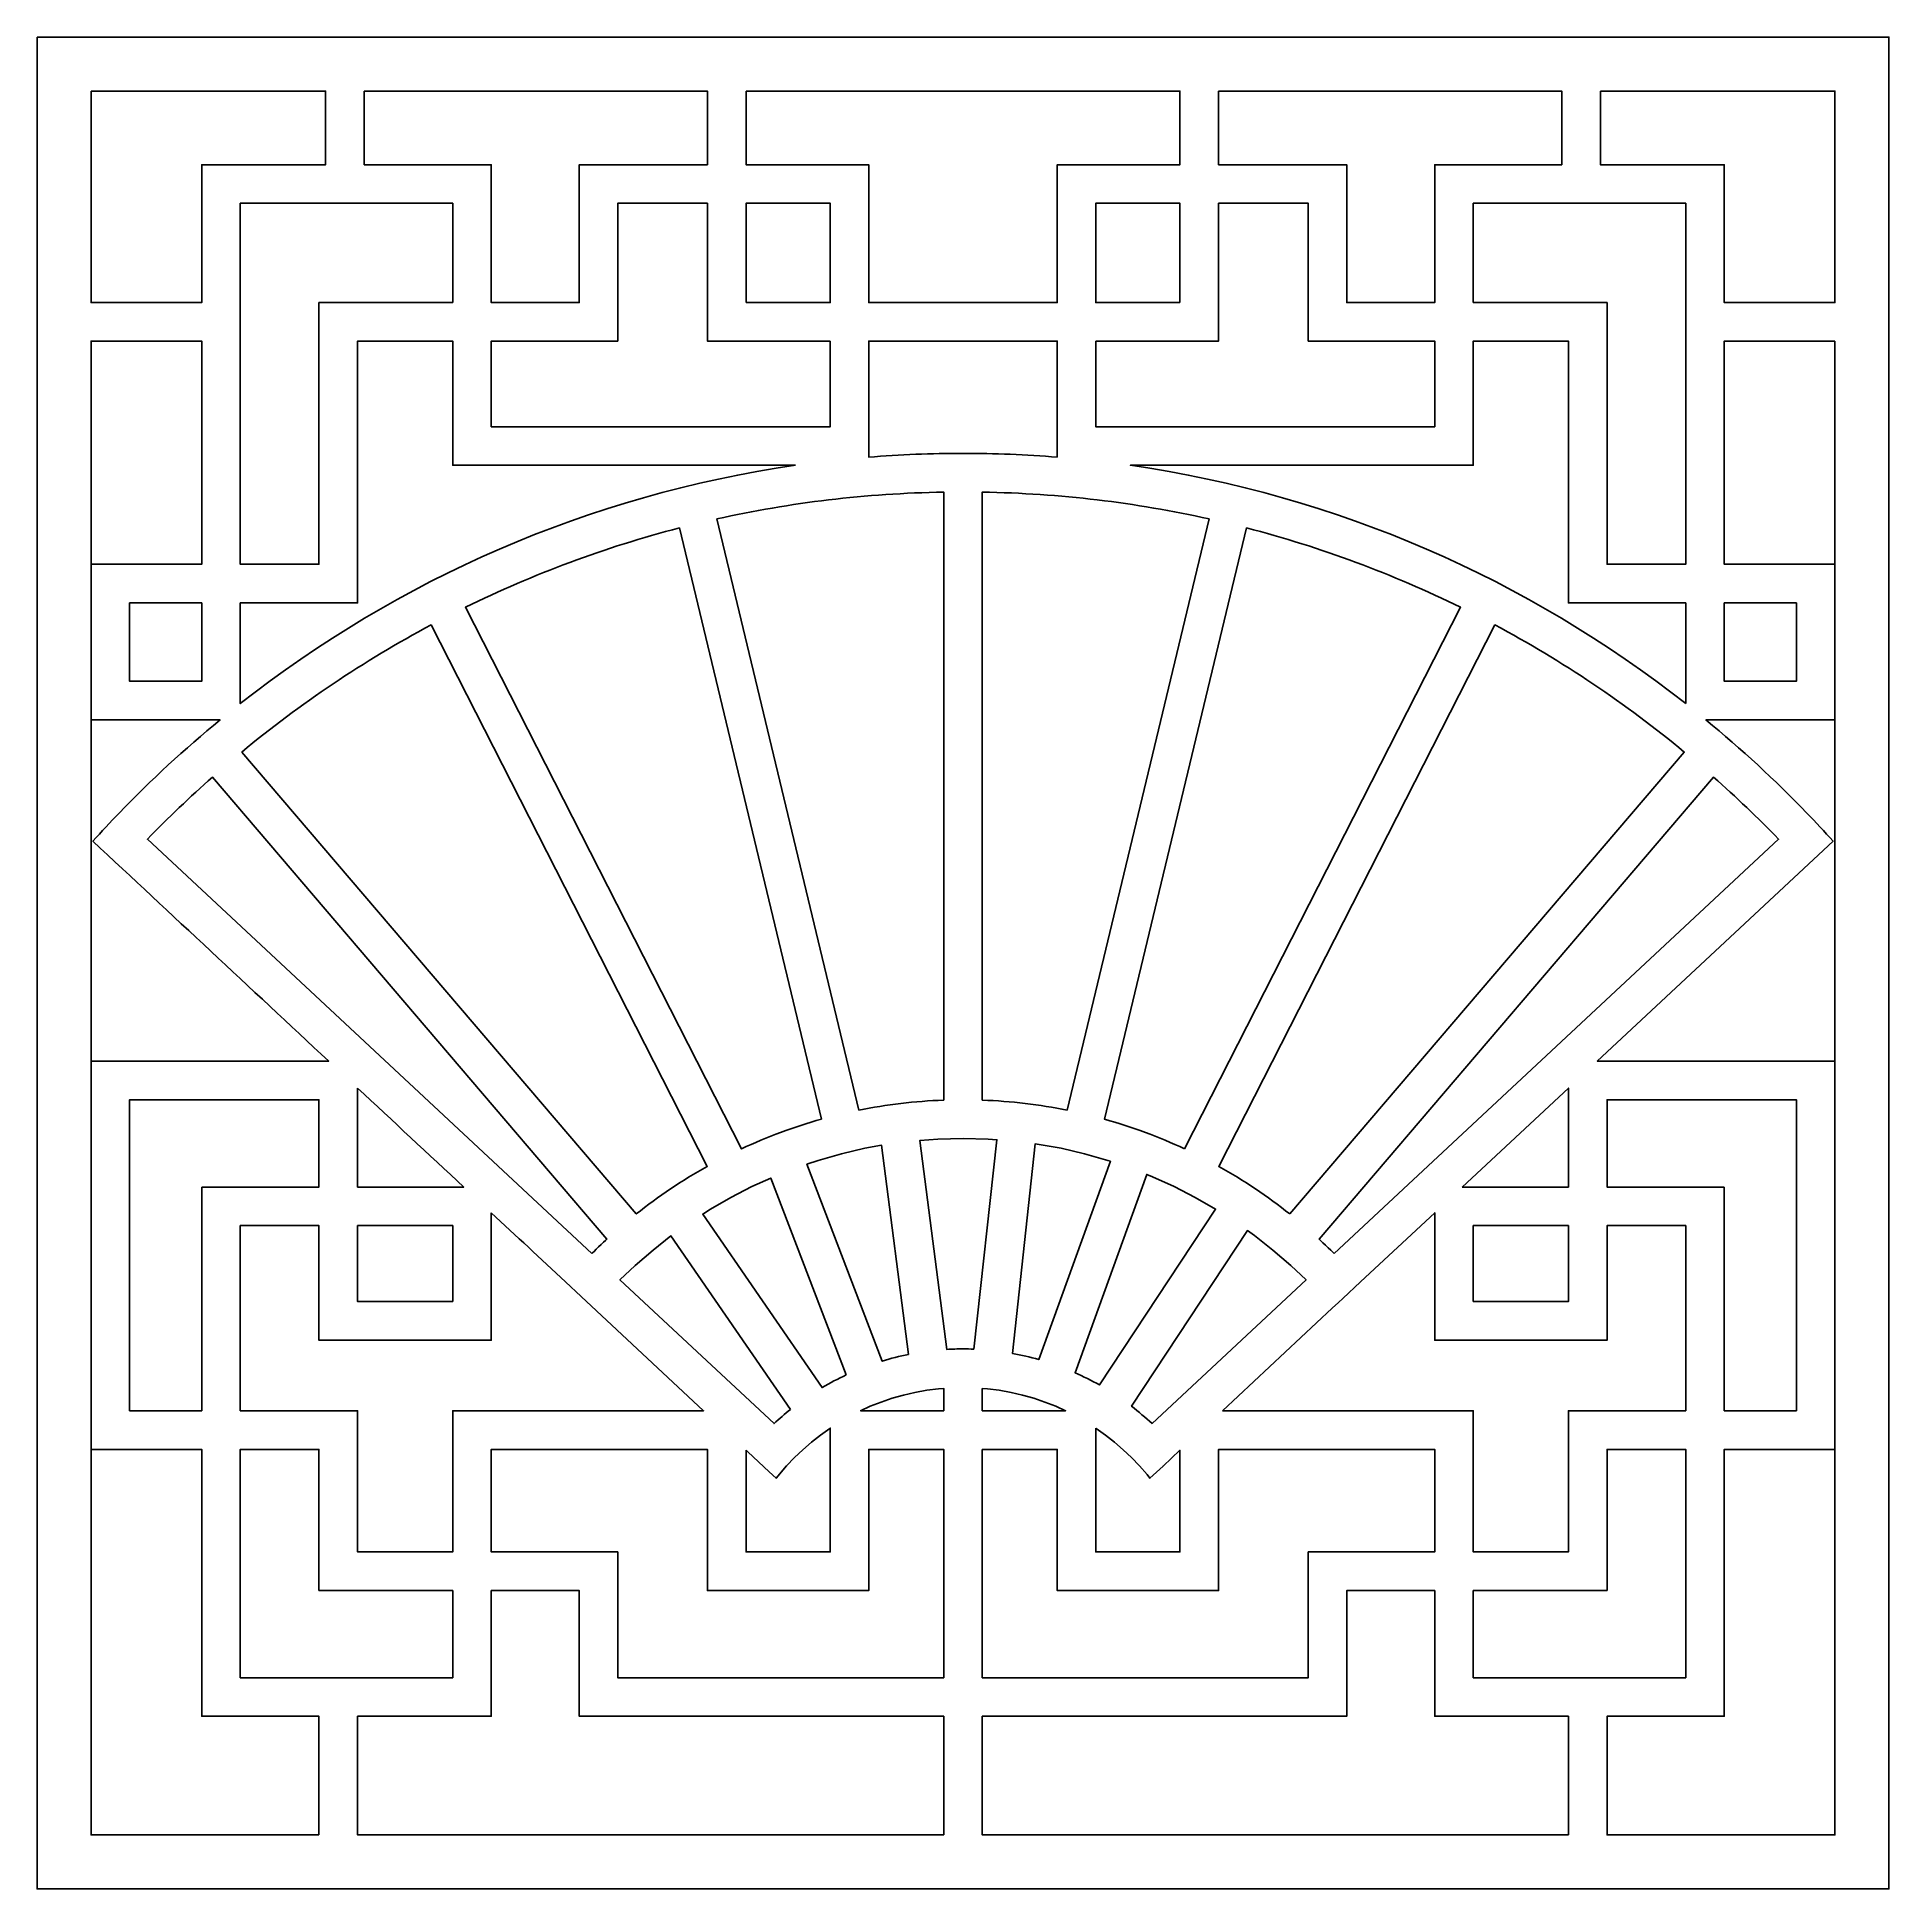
# Model space of a CAD drawing. Header units: centimetres. Extents: x -22.08 to -14.76, y -9 to -1.68.
import ezdxf

# ---------------------------------------------------------------- set-up
doc = ezdxf.new("R2010")
doc.units = ezdxf.units.CM
doc.header["$MEASUREMENT"] = 0
doc.layers.add('layer 1', color=7, linetype='Continuous')

msp = doc.modelspace()

# ---------------------------------------------------------------- linework, layer by layer
at = {"layer": 'layer 1', "color": 250}
for points, knots in [([(-22.07872, -1.67779), (-22.07872, -1.67779), (-14.7563, -1.67779), (-14.7563, -1.67779), (-14.7563, -1.67779), (-14.7563, -1.67779), (-14.7563, -9.00021), (-14.7563, -9.00021), (-14.7563, -9.00021), (-14.7563, -9.00021), (-22.07872, -9.00021), (-22.07872, -9.00021), (-22.07872, -9.00021), (-22.07872, -9.00021), (-22.07872, -1.67779), (-22.07872, -1.67779)], [0, 0, 0, 0, 0.2, 0.2, 0.2, 0.2, 0.4, 0.4, 0.4, 0.4, 0.6, 0.6, 0.6, 0.6, 1, 1, 1, 1]), ([(-21.86515, -1.89136), (-21.86515, -1.89136), (-20.93772, -1.89136), (-20.93772, -1.89136), (-20.93772, -1.89136), (-20.93772, -1.89136), (-20.93772, -2.18263), (-20.93772, -2.18263), (-20.93772, -2.18263), (-20.93772, -2.18263), (-21.4275, -2.18263), (-21.4275, -2.18263), (-21.4275, -2.18263), (-21.4275, -2.18263), (-21.4275, -2.72765), (-21.4275, -2.72765), (-21.4275, -2.72765), (-21.4275, -2.72765), (-21.86515, -2.72765), (-21.86515, -2.72765), (-21.86515, -2.72765), (-21.86515, -2.72765), (-21.86515, -1.89136), (-21.86515, -1.89136)], [0, 0, 0, 0, 0.1428571, 0.1428571, 0.1428571, 0.1428571, 0.2857143, 0.2857143, 0.2857143, 0.2857143, 0.4285714, 0.4285714, 0.4285714, 0.4285714, 0.5714286, 0.5714286, 0.5714286, 0.5714286, 0.7142857, 0.7142857, 0.7142857, 0.7142857, 1, 1, 1, 1]), ([(-20.78517, -1.89136), (-20.78517, -1.89136), (-19.42793, -1.89136), (-19.42793, -1.89136), (-19.42793, -1.89136), (-19.42793, -1.89136), (-19.42793, -2.18263), (-19.42793, -2.18263), (-19.42793, -2.18263), (-19.42793, -2.18263), (-19.93492, -2.18263), (-19.93492, -2.18263), (-19.93492, -2.18263), (-19.93492, -2.32763), (-19.93492, -2.58265), (-19.93492, -2.72765), (-19.93492, -2.72765), (-19.93492, -2.72765), (-20.28251, -2.72765), (-20.28251, -2.72765), (-20.28251, -2.72765), (-20.28251, -2.72765), (-20.28251, -2.18263), (-20.28251, -2.18263), (-20.28251, -2.18263), (-20.28251, -2.18263), (-20.78517, -2.18263), (-20.78517, -2.18263), (-20.78517, -2.18263), (-20.78517, -2.18263), (-20.78517, -1.89136), (-20.78517, -1.89136)], [0, 0, 0, 0, 0.1111111, 0.1111111, 0.1111111, 0.1111111, 0.2222222, 0.2222222, 0.2222222, 0.2222222, 0.3333333, 0.3333333, 0.3333333, 0.3333333, 0.4444444, 0.4444444, 0.4444444, 0.4444444, 0.5555556, 0.5555556, 0.5555556, 0.5555556, 0.6666667, 0.6666667, 0.6666667, 0.6666667, 0.7777778, 0.7777778, 0.7777778, 0.7777778, 1, 1, 1, 1]), ([(-19.27538, -1.89136), (-19.27538, -1.89136), (-17.55964, -1.89136), (-17.55964, -1.89136), (-17.55964, -1.89136), (-17.55964, -1.89136), (-17.55964, -2.18263), (-17.55964, -2.18263), (-17.55964, -2.18263), (-17.55964, -2.18263), (-18.04509, -2.18263), (-18.04509, -2.18263), (-18.04509, -2.18263), (-18.04509, -2.18263), (-18.04509, -2.72765), (-18.04509, -2.72765), (-18.04509, -2.72765), (-18.29338, -2.72765), (-18.54165, -2.72765), (-18.78993, -2.72765), (-18.78993, -2.72765), (-18.78993, -2.72765), (-18.78993, -2.18263), (-18.78993, -2.18263), (-18.78993, -2.18263), (-18.78993, -2.18263), (-19.27538, -2.18263), (-19.27538, -2.18263), (-19.27538, -2.18263), (-19.27538, -2.18263), (-19.27538, -1.89136), (-19.27538, -1.89136)], [0, 0, 0, 0, 0.1111111, 0.1111111, 0.1111111, 0.1111111, 0.2222222, 0.2222222, 0.2222222, 0.2222222, 0.3333333, 0.3333333, 0.3333333, 0.3333333, 0.4444444, 0.4444444, 0.4444444, 0.4444444, 0.5555556, 0.5555556, 0.5555556, 0.5555556, 0.6666667, 0.6666667, 0.6666667, 0.6666667, 0.7777778, 0.7777778, 0.7777778, 0.7777778, 1, 1, 1, 1]), ([(-17.40709, -1.89136), (-17.40709, -1.89136), (-16.04985, -1.89136), (-16.04985, -1.89136), (-16.04985, -1.89136), (-16.04985, -1.89136), (-16.04985, -2.18263), (-16.04985, -2.18263), (-16.04985, -2.18263), (-16.04985, -2.18263), (-16.55251, -2.18263), (-16.55251, -2.18263), (-16.55251, -2.18263), (-16.55251, -2.18263), (-16.55251, -2.72765), (-16.55251, -2.72765), (-16.55251, -2.72765), (-16.55251, -2.72765), (-16.9001, -2.72765), (-16.9001, -2.72765), (-16.9001, -2.72765), (-16.9001, -2.58266), (-16.9001, -2.32763), (-16.9001, -2.18263), (-16.9001, -2.18263), (-16.9001, -2.18263), (-17.40709, -2.18263), (-17.40709, -2.18263), (-17.40709, -2.18263), (-17.40709, -2.18263), (-17.40709, -1.89136), (-17.40709, -1.89136)], [0, 0, 0, 0, 0.1111111, 0.1111111, 0.1111111, 0.1111111, 0.2222222, 0.2222222, 0.2222222, 0.2222222, 0.3333333, 0.3333333, 0.3333333, 0.3333333, 0.4444444, 0.4444444, 0.4444444, 0.4444444, 0.5555556, 0.5555556, 0.5555556, 0.5555556, 0.6666667, 0.6666667, 0.6666667, 0.6666667, 0.7777778, 0.7777778, 0.7777778, 0.7777778, 1, 1, 1, 1]), ([(-15.8973, -1.89136), (-15.8973, -1.89136), (-14.96988, -1.89136), (-14.96988, -1.89136), (-14.96988, -1.89136), (-14.96988, -1.89136), (-14.96988, -2.72765), (-14.96988, -2.72765), (-14.96988, -2.72765), (-14.96988, -2.72765), (-15.40752, -2.72765), (-15.40752, -2.72765), (-15.40752, -2.72765), (-15.40752, -2.72765), (-15.40752, -2.18263), (-15.40752, -2.18263), (-15.40752, -2.18263), (-15.40752, -2.18263), (-15.8973, -2.18263), (-15.8973, -2.18263), (-15.8973, -2.18263), (-15.8973, -2.18263), (-15.8973, -1.89136), (-15.8973, -1.89136)], [0, 0, 0, 0, 0.1428571, 0.1428571, 0.1428571, 0.1428571, 0.2857143, 0.2857143, 0.2857143, 0.2857143, 0.4285714, 0.4285714, 0.4285714, 0.4285714, 0.5714286, 0.5714286, 0.5714286, 0.5714286, 0.7142857, 0.7142857, 0.7142857, 0.7142857, 1, 1, 1, 1]), ([(-20.43506, -2.72765), (-20.43506, -2.72765), (-20.43506, -2.33519), (-20.43506, -2.33519), (-20.43506, -2.33519), (-20.43506, -2.33519), (-21.27495, -2.33519), (-21.27495, -2.33519), (-21.27495, -2.33519), (-21.27495, -2.33519), (-21.27495, -3.76244), (-21.27495, -3.76244), (-21.27495, -3.76244), (-21.27495, -3.76244), (-20.96399, -3.76244), (-20.96399, -3.76244), (-20.96399, -3.76244), (-20.96399, -3.76244), (-20.96399, -2.72765), (-20.96399, -2.72765), (-20.96399, -2.72765), (-20.78768, -2.72765), (-20.61137, -2.72765), (-20.43506, -2.72765)], [0, 0, 0, 0, 0.1428571, 0.1428571, 0.1428571, 0.1428571, 0.2857143, 0.2857143, 0.2857143, 0.2857143, 0.4285714, 0.4285714, 0.4285714, 0.4285714, 0.5714286, 0.5714286, 0.5714286, 0.5714286, 0.7142857, 0.7142857, 0.7142857, 0.7142857, 1, 1, 1, 1]), ([(-18.94248, -2.8802), (-19.1043, -2.8802), (-19.26612, -2.8802), (-19.42793, -2.8802), (-19.42793, -2.8802), (-19.42793, -2.8802), (-19.42793, -2.33519), (-19.42793, -2.33519), (-19.42793, -2.33519), (-19.42793, -2.33519), (-19.78237, -2.33519), (-19.78237, -2.33519), (-19.78237, -2.33519), (-19.78237, -2.33519), (-19.78237, -2.8802), (-19.78237, -2.8802), (-19.78237, -2.8802), (-19.94909, -2.8802), (-20.1158, -2.8802), (-20.28251, -2.8802), (-20.28251, -2.8802), (-20.28251, -2.8802), (-20.28251, -3.21863), (-20.28251, -3.21863), (-20.28251, -3.21863), (-20.28251, -3.21863), (-18.94248, -3.21863), (-18.94248, -3.21863), (-18.94248, -3.21863), (-18.94248, -3.21863), (-18.94248, -2.8802), (-18.94248, -2.8802)], [0, 0, 0, 0, 0.1111111, 0.1111111, 0.1111111, 0.1111111, 0.2222222, 0.2222222, 0.2222222, 0.2222222, 0.3333333, 0.3333333, 0.3333333, 0.3333333, 0.4444444, 0.4444444, 0.4444444, 0.4444444, 0.5555556, 0.5555556, 0.5555556, 0.5555556, 0.6666667, 0.6666667, 0.6666667, 0.6666667, 0.7777778, 0.7777778, 0.7777778, 0.7777778, 1, 1, 1, 1]), ([(-19.27538, -2.72765), (-19.27538, -2.72765), (-18.94248, -2.72765), (-18.94248, -2.72765), (-18.94248, -2.72765), (-18.94248, -2.72765), (-18.94248, -2.33519), (-18.94248, -2.33519), (-18.94248, -2.33519), (-18.94248, -2.33519), (-19.27538, -2.33519), (-19.27538, -2.33519), (-19.27538, -2.33519), (-19.27538, -2.33519), (-19.27538, -2.72765), (-19.27538, -2.72765)], [0, 0, 0, 0, 0.2, 0.2, 0.2, 0.2, 0.4, 0.4, 0.4, 0.4, 0.6, 0.6, 0.6, 0.6, 1, 1, 1, 1]), ([(-17.89254, -2.8802), (-17.89254, -2.8802), (-17.55964, -2.8802), (-17.55964, -2.8802), (-17.55964, -2.8802), (-17.55964, -2.8802), (-17.47994, -2.8802), (-17.47994, -2.8802), (-17.47994, -2.8802), (-17.47994, -2.8802), (-17.40709, -2.8802), (-17.40709, -2.8802), (-17.40709, -2.8802), (-17.40709, -2.8802), (-17.40709, -2.33519), (-17.40709, -2.33519), (-17.40709, -2.33519), (-17.40709, -2.33519), (-17.05265, -2.33519), (-17.05265, -2.33519), (-17.05265, -2.33519), (-17.05265, -2.33519), (-17.05265, -2.8802), (-17.05265, -2.8802), (-17.05265, -2.8802), (-16.88594, -2.8802), (-16.71923, -2.8802), (-16.55251, -2.8802), (-16.55251, -2.8802), (-16.55251, -2.8802), (-16.55251, -3.21863), (-16.55251, -3.21863), (-16.55251, -3.21863), (-16.55251, -3.21863), (-17.89254, -3.21863), (-17.89254, -3.21863), (-17.89254, -3.21863), (-17.89254, -3.21863), (-17.89254, -2.8802), (-17.89254, -2.8802)], [0, 0, 0, 0, 0.0909091, 0.0909091, 0.0909091, 0.0909091, 0.1818182, 0.1818182, 0.1818182, 0.1818182, 0.2727273, 0.2727273, 0.2727273, 0.2727273, 0.3636364, 0.3636364, 0.3636364, 0.3636364, 0.4545455, 0.4545455, 0.4545455, 0.4545455, 0.5454545, 0.5454545, 0.5454545, 0.5454545, 0.6363636, 0.6363636, 0.6363636, 0.6363636, 0.7272727, 0.7272727, 0.7272727, 0.7272727, 0.8181818, 0.8181818, 0.8181818, 0.8181818, 1, 1, 1, 1]), ([(-17.55964, -2.72765), (-17.55964, -2.72765), (-17.89254, -2.72765), (-17.89254, -2.72765), (-17.89254, -2.72765), (-17.89254, -2.72765), (-17.89254, -2.33519), (-17.89254, -2.33519), (-17.89254, -2.33519), (-17.89254, -2.33519), (-17.55964, -2.33519), (-17.55964, -2.33519), (-17.55964, -2.33519), (-17.55964, -2.33519), (-17.55964, -2.72765), (-17.55964, -2.72765)], [0, 0, 0, 0, 0.2, 0.2, 0.2, 0.2, 0.4, 0.4, 0.4, 0.4, 0.6, 0.6, 0.6, 0.6, 1, 1, 1, 1]), ([(-16.39996, -2.72765), (-16.39996, -2.72765), (-16.39996, -2.33519), (-16.39996, -2.33519), (-16.39996, -2.33519), (-16.39996, -2.33519), (-15.56007, -2.33519), (-15.56007, -2.33519), (-15.56007, -2.33519), (-15.56007, -2.33519), (-15.56007, -3.76244), (-15.56007, -3.76244), (-15.56007, -3.76244), (-15.56007, -3.76244), (-15.87104, -3.76244), (-15.87104, -3.76244), (-15.87104, -3.76244), (-15.87104, -3.76244), (-15.87104, -2.72765), (-15.87104, -2.72765), (-15.87104, -2.72765), (-16.04735, -2.72765), (-16.22366, -2.72765), (-16.39996, -2.72765)], [0, 0, 0, 0, 0.1428571, 0.1428571, 0.1428571, 0.1428571, 0.2857143, 0.2857143, 0.2857143, 0.2857143, 0.4285714, 0.4285714, 0.4285714, 0.4285714, 0.5714286, 0.5714286, 0.5714286, 0.5714286, 0.7142857, 0.7142857, 0.7142857, 0.7142857, 1, 1, 1, 1]), ([(-21.86515, -3.76244), (-21.86515, -3.76244), (-21.86515, -2.8802), (-21.86515, -2.8802), (-21.86515, -2.8802), (-21.86515, -2.8802), (-21.4275, -2.8802), (-21.4275, -2.8802), (-21.4275, -2.8802), (-21.4275, -2.8802), (-21.4275, -3.76244), (-21.4275, -3.76244), (-21.4275, -3.76244), (-21.57338, -3.76244), (-21.71927, -3.76244), (-21.86515, -3.76244)], [0, 0, 0, 0, 0.2, 0.2, 0.2, 0.2, 0.4, 0.4, 0.4, 0.4, 0.6, 0.6, 0.6, 0.6, 1, 1, 1, 1]), ([(-19.0796, -3.37118), (-19.0796, -3.37118), (-20.43506, -3.37118), (-20.43506, -3.37118), (-20.43506, -3.37118), (-20.43506, -3.22386), (-20.43506, -3.02753), (-20.43506, -2.8802), (-20.43506, -2.8802), (-20.43506, -2.8802), (-20.81144, -2.8802), (-20.81144, -2.8802), (-20.81144, -2.8802), (-20.81144, -3.2088), (-20.81144, -3.5864), (-20.81144, -3.91499), (-20.81144, -3.91499), (-20.81144, -3.91499), (-21.27495, -3.91499), (-21.27495, -3.91499), (-21.27495, -3.91499), (-21.27495, -3.91499), (-21.27495, -4.31337), (-21.27495, -4.31337), (-21.27495, -4.31337), (-20.65112, -3.82333), (-19.89948, -3.48927), (-19.0796, -3.37118)], [0, 0, 0, 0, 0.125, 0.125, 0.125, 0.125, 0.25, 0.25, 0.25, 0.25, 0.375, 0.375, 0.375, 0.375, 0.5, 0.5, 0.5, 0.5, 0.625, 0.625, 0.625, 0.625, 0.75, 0.75, 0.75, 0.75, 1, 1, 1, 1]), ([(-18.04509, -3.33881), (-18.04509, -3.20227), (-18.04509, -3.01673), (-18.04509, -2.8802), (-18.04509, -2.8802), (-18.29338, -2.8802), (-18.54165, -2.8802), (-18.78993, -2.8802), (-18.78993, -2.8802), (-18.78993, -3.01673), (-18.78993, -3.20227), (-18.78993, -3.33881), (-18.78993, -3.33881), (-18.66705, -3.32896), (-18.54286, -3.3239), (-18.41751, -3.3239), (-18.41751, -3.3239), (-18.29217, -3.3239), (-18.16798, -3.32896), (-18.04509, -3.33881)], [0, 0, 0, 0, 0.1666667, 0.1666667, 0.1666667, 0.1666667, 0.3333333, 0.3333333, 0.3333333, 0.3333333, 0.5, 0.5, 0.5, 0.5, 0.6666667, 0.6666667, 0.6666667, 0.6666667, 1, 1, 1, 1]), ([(-15.56007, -4.31337), (-15.56007, -4.31337), (-15.56007, -3.91499), (-15.56007, -3.91499), (-15.56007, -3.91499), (-15.56007, -3.91499), (-16.02359, -3.91499), (-16.02359, -3.91499), (-16.02359, -3.91499), (-16.02359, -3.5864), (-16.02359, -3.2088), (-16.02359, -2.8802), (-16.02359, -2.8802), (-16.02359, -2.8802), (-16.39996, -2.8802), (-16.39996, -2.8802), (-16.39996, -2.8802), (-16.39996, -3.02753), (-16.39996, -3.22386), (-16.39996, -3.37118), (-16.39996, -3.37118), (-16.39996, -3.37118), (-17.75542, -3.37118), (-17.75542, -3.37118), (-17.75542, -3.37118), (-16.93555, -3.48929), (-16.18389, -3.82333), (-15.56007, -4.31337)], [0, 0, 0, 0, 0.125, 0.125, 0.125, 0.125, 0.25, 0.25, 0.25, 0.25, 0.375, 0.375, 0.375, 0.375, 0.5, 0.5, 0.5, 0.5, 0.625, 0.625, 0.625, 0.625, 0.75, 0.75, 0.75, 0.75, 1, 1, 1, 1]), ([(-14.96988, -2.8802), (-14.96988, -2.8802), (-14.96988, -3.76244), (-14.96988, -3.76244), (-14.96988, -3.76244), (-15.11576, -3.76244), (-15.26164, -3.76244), (-15.40752, -3.76244), (-15.40752, -3.76244), (-15.40752, -3.76244), (-15.40752, -2.8802), (-15.40752, -2.8802), (-15.40752, -2.8802), (-15.40752, -2.8802), (-14.96988, -2.8802), (-14.96988, -2.8802)], [0, 0, 0, 0, 0.2, 0.2, 0.2, 0.2, 0.4, 0.4, 0.4, 0.4, 0.6, 0.6, 0.6, 0.6, 1, 1, 1, 1]), ([(-18.49379, -5.88131), (-18.49379, -5.88131), (-18.49379, -3.47717), (-18.49379, -3.47717), (-18.49379, -3.47717), (-18.80097, -3.48234), (-19.10079, -3.51862), (-19.39022, -3.58306), (-19.39022, -3.58306), (-19.39022, -3.58306), (-18.82896, -5.92088), (-18.82896, -5.92088), (-18.82896, -5.92088), (-18.72003, -5.89889), (-18.60806, -5.88546), (-18.49379, -5.88131)], [0, 0, 0, 0, 0.2, 0.2, 0.2, 0.2, 0.4, 0.4, 0.4, 0.4, 0.6, 0.6, 0.6, 0.6, 1, 1, 1, 1]), ([(-18.00606, -5.92088), (-18.00606, -5.92088), (-17.4448, -3.58306), (-17.4448, -3.58306), (-17.4448, -3.58306), (-17.73423, -3.51861), (-18.03406, -3.48234), (-18.34124, -3.47717), (-18.34124, -3.47717), (-18.34124, -3.47717), (-18.34124, -5.88131), (-18.34124, -5.88131), (-18.34124, -5.88131), (-18.22697, -5.88547), (-18.115, -5.89889), (-18.00606, -5.92088)], [0, 0, 0, 0, 0.2, 0.2, 0.2, 0.2, 0.4, 0.4, 0.4, 0.4, 0.6, 0.6, 0.6, 0.6, 1, 1, 1, 1]), ([(-18.97728, -5.95656), (-18.97728, -5.95656), (-19.53852, -3.61882), (-19.53852, -3.61882), (-19.53852, -3.61882), (-19.83329, -3.69517), (-20.11646, -3.80088), (-20.38469, -3.93261), (-20.38469, -3.93261), (-20.38469, -3.93261), (-19.29367, -6.07385), (-19.29367, -6.07385), (-19.29367, -6.07385), (-19.19234, -6.02655), (-19.0866, -5.98719), (-18.97728, -5.95656)], [0, 0, 0, 0, 0.2, 0.2, 0.2, 0.2, 0.4, 0.4, 0.4, 0.4, 0.6, 0.6, 0.6, 0.6, 1, 1, 1, 1]), ([(-17.54135, -6.07385), (-17.54135, -6.07385), (-16.45033, -3.93261), (-16.45033, -3.93261), (-16.45033, -3.93261), (-16.71857, -3.80087), (-17.00174, -3.69517), (-17.2965, -3.61882), (-17.2965, -3.61882), (-17.2965, -3.61882), (-17.85775, -5.95656), (-17.85775, -5.95656), (-17.85775, -5.95656), (-17.74843, -5.9872), (-17.64269, -6.02655), (-17.54135, -6.07385)], [0, 0, 0, 0, 0.2, 0.2, 0.2, 0.2, 0.4, 0.4, 0.4, 0.4, 0.6, 0.6, 0.6, 0.6, 1, 1, 1, 1]), ([(-21.86515, -4.37766), (-21.86515, -4.37766), (-21.86515, -3.76244), (-21.86515, -3.76244), (-21.86515, -3.76244), (-21.86515, -3.76244), (-21.86515, -4.37766), (-21.86515, -4.37766)], [0, 0, 0, 0, 0.3333333, 0.3333333, 0.3333333, 0.3333333, 1, 1, 1, 1]), ([(-14.96988, -4.37766), (-14.96988, -4.37766), (-14.96988, -3.76244), (-14.96988, -3.76244), (-14.96988, -3.76244), (-14.96988, -3.76244), (-14.96988, -4.37766), (-14.96988, -4.37766)], [0, 0, 0, 0, 0.3333333, 0.3333333, 0.3333333, 0.3333333, 1, 1, 1, 1]), ([(-21.7126, -3.91499), (-21.7126, -3.91499), (-21.7126, -4.22511), (-21.7126, -4.22511), (-21.7126, -4.22511), (-21.7126, -4.22511), (-21.4275, -4.22511), (-21.4275, -4.22511), (-21.4275, -4.22511), (-21.4275, -4.22511), (-21.4275, -3.91499), (-21.4275, -3.91499), (-21.4275, -3.91499), (-21.4275, -3.91499), (-21.7126, -3.91499), (-21.7126, -3.91499)], [0, 0, 0, 0, 0.2, 0.2, 0.2, 0.2, 0.4, 0.4, 0.4, 0.4, 0.6, 0.6, 0.6, 0.6, 1, 1, 1, 1]), ([(-15.12242, -3.91499), (-15.12242, -3.91499), (-15.12242, -4.22511), (-15.12242, -4.22511), (-15.12242, -4.22511), (-15.12242, -4.22511), (-15.40752, -4.22511), (-15.40752, -4.22511), (-15.40752, -4.22511), (-15.40752, -4.22511), (-15.40752, -3.91499), (-15.40752, -3.91499), (-15.40752, -3.91499), (-15.40752, -3.91499), (-15.12242, -3.91499), (-15.12242, -3.91499)], [0, 0, 0, 0, 0.2, 0.2, 0.2, 0.2, 0.4, 0.4, 0.4, 0.4, 0.6, 0.6, 0.6, 0.6, 1, 1, 1, 1]), ([(-21.2695, -4.50473), (-21.2695, -4.50473), (-19.70947, -6.33129), (-19.70947, -6.33129), (-19.70947, -6.33129), (-19.62158, -6.26146), (-19.52795, -6.19857), (-19.42943, -6.14344), (-19.42943, -6.14344), (-19.42943, -6.14344), (-20.52045, -4.00219), (-20.52045, -4.00219), (-20.52045, -4.00219), (-20.78722, -4.14468), (-21.03806, -4.31334), (-21.2695, -4.50473)], [0, 0, 0, 0, 0.2, 0.2, 0.2, 0.2, 0.4, 0.4, 0.4, 0.4, 0.6, 0.6, 0.6, 0.6, 1, 1, 1, 1]), ([(-17.12556, -6.33129), (-17.12556, -6.33129), (-15.56553, -4.50473), (-15.56553, -4.50473), (-15.56553, -4.50473), (-15.79696, -4.31334), (-16.0478, -4.14468), (-16.31458, -4.00219), (-16.31458, -4.00219), (-16.31458, -4.00219), (-17.4056, -6.14344), (-17.4056, -6.14344), (-17.4056, -6.14344), (-17.30708, -6.19857), (-17.21344, -6.26146), (-17.12556, -6.33129)], [0, 0, 0, 0, 0.2, 0.2, 0.2, 0.2, 0.4, 0.4, 0.4, 0.4, 0.6, 0.6, 0.6, 0.6, 1, 1, 1, 1]), ([(-21.86515, -5.72692), (-21.86515, -5.72692), (-21.86515, -4.37766), (-21.86515, -4.37766), (-21.86515, -4.37766), (-21.69508, -4.37766), (-21.52502, -4.37766), (-21.35496, -4.37766), (-21.35496, -4.37766), (-21.49496, -4.49266), (-21.62818, -4.61563), (-21.75384, -4.74596), (-21.75384, -4.74596), (-21.78913, -4.78256), (-21.82389, -4.81969), (-21.85798, -4.85743), (-21.85798, -4.85743), (-21.54718, -5.14726), (-21.23637, -5.43709), (-20.92556, -5.72692), (-20.92556, -5.72692), (-21.23876, -5.72692), (-21.55196, -5.72692), (-21.86515, -5.72692)], [0, 0, 0, 0, 0.1428571, 0.1428571, 0.1428571, 0.1428571, 0.2857143, 0.2857143, 0.2857143, 0.2857143, 0.4285714, 0.4285714, 0.4285714, 0.4285714, 0.5714286, 0.5714286, 0.5714286, 0.5714286, 0.7142857, 0.7142857, 0.7142857, 0.7142857, 1, 1, 1, 1]), ([(-14.96988, -4.37766), (-14.96988, -4.37766), (-14.96988, -5.72692), (-14.96988, -5.72692), (-14.96988, -5.72692), (-15.28307, -5.72692), (-15.59626, -5.72692), (-15.90946, -5.72692), (-15.90946, -5.72692), (-15.90946, -5.72692), (-14.97705, -4.85743), (-14.97705, -4.85743), (-14.97705, -4.85743), (-15.01114, -4.81969), (-15.04589, -4.78256), (-15.08119, -4.74596), (-15.08119, -4.74596), (-15.20684, -4.61563), (-15.34008, -4.49267), (-15.48006, -4.37766), (-15.48006, -4.37766), (-15.31, -4.37766), (-15.13994, -4.37766), (-14.96988, -4.37766)], [0, 0, 0, 0, 0.1428571, 0.1428571, 0.1428571, 0.1428571, 0.2857143, 0.2857143, 0.2857143, 0.2857143, 0.4285714, 0.4285714, 0.4285714, 0.4285714, 0.5714286, 0.5714286, 0.5714286, 0.5714286, 0.7142857, 0.7142857, 0.7142857, 0.7142857, 1, 1, 1, 1]), ([(-19.88557, -6.48814), (-19.88188, -6.48466), (-19.83668, -6.44089), (-19.82537, -6.43048), (-19.82537, -6.43048), (-19.82537, -6.43048), (-21.38539, -4.60394), (-21.38539, -4.60394), (-21.38539, -4.60394), (-21.47422, -4.68256), (-21.55997, -4.7646), (-21.64234, -4.84993), (-21.64234, -4.84993), (-21.64234, -4.84993), (-21.64234, -4.84993), (-21.64234, -4.84993), (-21.64234, -4.84993), (-21.64234, -4.84993), (-21.64234, -4.84993), (-21.64234, -4.84993), (-21.64234, -4.84993), (-21.64234, -4.84993), (-19.88557, -6.48814), (-19.88557, -6.48814)], [0, 0, 0, 0, 0.1428571, 0.1428571, 0.1428571, 0.1428571, 0.2857143, 0.2857143, 0.2857143, 0.2857143, 0.4285714, 0.4285714, 0.4285714, 0.4285714, 0.5714286, 0.5714286, 0.5714286, 0.5714286, 0.7142857, 0.7142857, 0.7142857, 0.7142857, 1, 1, 1, 1]), ([(-16.94945, -6.48814), (-16.94945, -6.48814), (-15.19269, -4.84993), (-15.19269, -4.84993), (-15.19269, -4.84993), (-15.27505, -4.7646), (-15.36081, -4.68257), (-15.44964, -4.60394), (-15.44964, -4.60394), (-15.44964, -4.60394), (-17.00966, -6.43048), (-17.00966, -6.43048), (-17.00966, -6.43048), (-16.9976, -6.44158), (-16.94468, -6.49289), (-16.94945, -6.48814)], [0, 0, 0, 0, 0.2, 0.2, 0.2, 0.2, 0.4, 0.4, 0.4, 0.4, 0.6, 0.6, 0.6, 0.6, 1, 1, 1, 1]), ([(-21.86515, -5.72692), (-21.86515, -5.72692), (-21.86515, -7.26206), (-21.86515, -7.26206), (-21.86515, -7.26206), (-21.86515, -7.26206), (-21.86515, -5.72692), (-21.86515, -5.72692)], [0, 0, 0, 0, 0.3333333, 0.3333333, 0.3333333, 0.3333333, 1, 1, 1, 1]), ([(-14.96988, -7.26206), (-14.96988, -7.26206), (-14.96988, -5.72692), (-14.96988, -5.72692), (-14.96988, -5.72692), (-14.96988, -5.72692), (-14.96988, -7.26206), (-14.96988, -7.26206)], [0, 0, 0, 0, 0.3333333, 0.3333333, 0.3333333, 0.3333333, 1, 1, 1, 1]), ([(-20.81144, -5.83335), (-20.81144, -5.83335), (-20.81144, -6.2248), (-20.81144, -6.2248), (-20.81144, -6.2248), (-20.67151, -6.2248), (-20.53158, -6.2248), (-20.39165, -6.2248), (-20.39165, -6.2248), (-20.53158, -6.09432), (-20.67151, -5.96384), (-20.81144, -5.83335)], [0, 0, 0, 0, 0.25, 0.25, 0.25, 0.25, 0.5, 0.5, 0.5, 0.5, 1, 1, 1, 1]), ([(-16.44337, -6.2248), (-16.30344, -6.2248), (-16.16351, -6.2248), (-16.02359, -6.2248), (-16.02359, -6.2248), (-16.02359, -6.2248), (-16.02359, -5.83335), (-16.02359, -5.83335), (-16.02359, -5.83335), (-16.02359, -5.83335), (-16.44337, -6.2248), (-16.44337, -6.2248)], [0, 0, 0, 0, 0.25, 0.25, 0.25, 0.25, 0.5, 0.5, 0.5, 0.5, 1, 1, 1, 1]), ([(-21.4275, -6.2248), (-21.4275, -6.2248), (-20.96399, -6.2248), (-20.96399, -6.2248), (-20.96399, -6.2248), (-20.96399, -6.2248), (-20.96399, -5.87947), (-20.96399, -5.87947), (-20.96399, -5.87947), (-20.96399, -5.87947), (-21.7126, -5.87947), (-21.7126, -5.87947), (-21.7126, -5.87947), (-21.7126, -5.87947), (-21.7126, -7.10951), (-21.7126, -7.10951), (-21.7126, -7.10951), (-21.7126, -7.10951), (-21.4275, -7.10951), (-21.4275, -7.10951), (-21.4275, -7.10951), (-21.4275, -7.10951), (-21.4275, -6.2248), (-21.4275, -6.2248)], [0, 0, 0, 0, 0.1428571, 0.1428571, 0.1428571, 0.1428571, 0.2857143, 0.2857143, 0.2857143, 0.2857143, 0.4285714, 0.4285714, 0.4285714, 0.4285714, 0.5714286, 0.5714286, 0.5714286, 0.5714286, 0.7142857, 0.7142857, 0.7142857, 0.7142857, 1, 1, 1, 1]), ([(-15.40752, -6.2248), (-15.40752, -6.2248), (-15.87104, -6.2248), (-15.87104, -6.2248), (-15.87104, -6.2248), (-15.87104, -6.2248), (-15.87104, -5.87947), (-15.87104, -5.87947), (-15.87104, -5.87947), (-15.87104, -5.87947), (-15.12243, -5.87947), (-15.12243, -5.87947), (-15.12243, -5.87947), (-15.12243, -5.87947), (-15.12243, -7.10951), (-15.12243, -7.10951), (-15.12243, -7.10951), (-15.12243, -7.10951), (-15.40752, -7.10951), (-15.40752, -7.10951), (-15.40752, -7.10951), (-15.40752, -7.10951), (-15.40752, -6.2248), (-15.40752, -6.2248)], [0, 0, 0, 0, 0.1428571, 0.1428571, 0.1428571, 0.1428571, 0.2857143, 0.2857143, 0.2857143, 0.2857143, 0.4285714, 0.4285714, 0.4285714, 0.4285714, 0.5714286, 0.5714286, 0.5714286, 0.5714286, 0.7142857, 0.7142857, 0.7142857, 0.7142857, 1, 1, 1, 1]), ([(-18.6329, -6.88643), (-18.66814, -6.89353), (-18.70291, -6.90236), (-18.73711, -6.91284), (-18.73711, -6.91284), (-18.73711, -6.91284), (-19.03489, -6.13468), (-19.03489, -6.13468), (-19.03489, -6.13468), (-19.03489, -6.13468), (-18.98988, -6.1194), (-18.98988, -6.1194), (-18.98988, -6.1194), (-18.98988, -6.1194), (-18.89852, -6.09335), (-18.89852, -6.09335), (-18.89852, -6.09335), (-18.89852, -6.09335), (-18.80541, -6.07177), (-18.80541, -6.07177), (-18.80541, -6.07177), (-18.80541, -6.07177), (-18.73937, -6.05992), (-18.73937, -6.05992), (-18.73937, -6.05992), (-18.73937, -6.05992), (-18.6329, -6.88643), (-18.6329, -6.88643)], [0, 0, 0, 0, 0.125, 0.125, 0.125, 0.125, 0.25, 0.25, 0.25, 0.25, 0.375, 0.375, 0.375, 0.375, 0.5, 0.5, 0.5, 0.5, 0.625, 0.625, 0.625, 0.625, 0.75, 0.75, 0.75, 0.75, 1, 1, 1, 1]), ([(-18.37407, -6.86582), (-18.38851, -6.86524), (-18.40299, -6.86494), (-18.41751, -6.86494), (-18.41751, -6.86494), (-18.43897, -6.86494), (-18.46034, -6.86558), (-18.48161, -6.86683), (-18.48161, -6.86683), (-18.48161, -6.86683), (-18.58806, -6.04046), (-18.58806, -6.04046), (-18.58806, -6.04046), (-18.58806, -6.04046), (-18.51659, -6.035), (-18.51659, -6.035), (-18.51659, -6.035), (-18.51659, -6.035), (-18.41751, -6.03248), (-18.41751, -6.03248), (-18.41751, -6.03248), (-18.41751, -6.03248), (-18.31843, -6.035), (-18.31843, -6.035), (-18.31843, -6.035), (-18.31843, -6.035), (-18.28323, -6.03769), (-18.28323, -6.03769), (-18.28323, -6.03769), (-18.28323, -6.03769), (-18.37407, -6.86582), (-18.37407, -6.86582)], [0, 0, 0, 0, 0.1111111, 0.1111111, 0.1111111, 0.1111111, 0.2222222, 0.2222222, 0.2222222, 0.2222222, 0.3333333, 0.3333333, 0.3333333, 0.3333333, 0.4444444, 0.4444444, 0.4444444, 0.4444444, 0.5555556, 0.5555556, 0.5555556, 0.5555556, 0.6666667, 0.6666667, 0.6666667, 0.6666667, 0.7777778, 0.7777778, 0.7777778, 0.7777778, 1, 1, 1, 1]), ([(-18.11774, -6.90698), (-18.15213, -6.89715), (-18.18707, -6.88899), (-18.22244, -6.88255), (-18.22244, -6.88255), (-18.22244, -6.88255), (-18.13154, -6.05385), (-18.13154, -6.05385), (-18.13154, -6.05385), (-18.13154, -6.05385), (-18.12438, -6.05477), (-18.12438, -6.05477), (-18.12438, -6.05477), (-18.12438, -6.05477), (-18.02962, -6.07177), (-18.02962, -6.07177), (-18.02962, -6.07177), (-18.02962, -6.07177), (-17.9365, -6.09335), (-17.9365, -6.09335), (-17.9365, -6.09335), (-17.9365, -6.09335), (-17.84515, -6.1194), (-17.84515, -6.1194), (-17.84515, -6.1194), (-17.84515, -6.1194), (-17.83457, -6.12299), (-17.83457, -6.12299), (-17.83457, -6.12299), (-17.83457, -6.12299), (-18.11774, -6.90698), (-18.11774, -6.90698)], [0, 0, 0, 0, 0.1111111, 0.1111111, 0.1111111, 0.1111111, 0.2222222, 0.2222222, 0.2222222, 0.2222222, 0.3333333, 0.3333333, 0.3333333, 0.3333333, 0.4444444, 0.4444444, 0.4444444, 0.4444444, 0.5555556, 0.5555556, 0.5555556, 0.5555556, 0.6666667, 0.6666667, 0.6666667, 0.6666667, 0.7777778, 0.7777778, 0.7777778, 0.7777778, 1, 1, 1, 1]), ([(-18.87949, -6.96761), (-18.91193, -6.98276), (-18.94362, -6.9995), (-18.97446, -7.01776), (-18.97446, -7.01776), (-18.97446, -7.01776), (-19.44658, -6.33185), (-19.44658, -6.33185), (-19.44658, -6.33185), (-19.44658, -6.33185), (-19.41615, -6.31231), (-19.41615, -6.31231), (-19.41615, -6.31231), (-19.41615, -6.31231), (-19.33536, -6.26576), (-19.33536, -6.26576), (-19.33536, -6.26576), (-19.33536, -6.26576), (-19.25222, -6.22308), (-19.25222, -6.22308), (-19.25222, -6.22308), (-19.25222, -6.22308), (-19.17738, -6.18916), (-19.17738, -6.18916), (-19.17738, -6.18916), (-19.17738, -6.18916), (-18.87949, -6.96761), (-18.87949, -6.96761)], [0, 0, 0, 0, 0.125, 0.125, 0.125, 0.125, 0.25, 0.25, 0.25, 0.25, 0.375, 0.375, 0.375, 0.375, 0.5, 0.5, 0.5, 0.5, 0.625, 0.625, 0.625, 0.625, 0.75, 0.75, 0.75, 0.75, 1, 1, 1, 1]), ([(-17.87843, -7.00737), (-17.9096, -6.9897), (-17.94161, -6.97357), (-17.97435, -6.95903), (-17.97435, -6.95903), (-17.97435, -6.95903), (-17.69125, -6.17526), (-17.69125, -6.17526), (-17.69125, -6.17526), (-17.69125, -6.17526), (-17.66818, -6.18438), (-17.66818, -6.18438), (-17.66818, -6.18438), (-17.66818, -6.18438), (-17.5828, -6.22308), (-17.5828, -6.22308), (-17.5828, -6.22308), (-17.5828, -6.22308), (-17.49966, -6.26576), (-17.49966, -6.26576), (-17.49966, -6.26576), (-17.49966, -6.26576), (-17.41902, -6.31222), (-17.41902, -6.31222), (-17.41902, -6.31222), (-17.41902, -6.31222), (-17.87843, -7.00737), (-17.87843, -7.00737)], [0, 0, 0, 0, 0.125, 0.125, 0.125, 0.125, 0.25, 0.25, 0.25, 0.25, 0.375, 0.375, 0.375, 0.375, 0.5, 0.5, 0.5, 0.5, 0.625, 0.625, 0.625, 0.625, 0.75, 0.75, 0.75, 0.75, 1, 1, 1, 1]), ([(-20.28251, -6.32658), (-20.28251, -6.32658), (-20.28251, -6.83033), (-20.28251, -6.83033), (-20.28251, -6.83033), (-20.50967, -6.83033), (-20.73683, -6.83033), (-20.96399, -6.83033), (-20.96399, -6.83033), (-20.96399, -6.83033), (-20.96399, -6.37735), (-20.96399, -6.37735), (-20.96399, -6.37735), (-20.96399, -6.37735), (-21.27495, -6.37735), (-21.27495, -6.37735), (-21.27495, -6.37735), (-21.27495, -6.37735), (-21.27495, -7.10951), (-21.27495, -7.10951), (-21.27495, -7.10951), (-21.12045, -7.10951), (-20.96594, -7.10951), (-20.81144, -7.10951), (-20.81144, -7.10951), (-20.81144, -7.10951), (-20.81144, -7.66771), (-20.81144, -7.66771), (-20.81144, -7.66771), (-20.81144, -7.66771), (-20.43506, -7.66771), (-20.43506, -7.66771), (-20.43506, -7.66771), (-20.43506, -7.66771), (-20.43506, -7.10951), (-20.43506, -7.10951), (-20.43506, -7.10951), (-20.10435, -7.10951), (-19.77363, -7.10951), (-19.44292, -7.10951), (-19.44292, -7.10951), (-19.44292, -7.10951), (-19.9274, -6.65772), (-19.9274, -6.65772), (-19.9274, -6.65772), (-19.9274, -6.65772), (-19.98968, -6.59965), (-19.98968, -6.59965), (-19.98968, -6.59965), (-20.08729, -6.50862), (-20.1849, -6.4176), (-20.28251, -6.32658)], [0, 0, 0, 0, 0.0714286, 0.0714286, 0.0714286, 0.0714286, 0.1428571, 0.1428571, 0.1428571, 0.1428571, 0.2142857, 0.2142857, 0.2142857, 0.2142857, 0.2857143, 0.2857143, 0.2857143, 0.2857143, 0.3571429, 0.3571429, 0.3571429, 0.3571429, 0.4285714, 0.4285714, 0.4285714, 0.4285714, 0.5, 0.5, 0.5, 0.5, 0.5714286, 0.5714286, 0.5714286, 0.5714286, 0.6428571, 0.6428571, 0.6428571, 0.6428571, 0.7142857, 0.7142857, 0.7142857, 0.7142857, 0.7857143, 0.7857143, 0.7857143, 0.7857143, 0.8571429, 0.8571429, 0.8571429, 0.8571429, 1, 1, 1, 1]), ([(-17.3921, -7.10951), (-17.06139, -7.10951), (-16.73068, -7.10951), (-16.39996, -7.10951), (-16.39996, -7.10951), (-16.39996, -7.10951), (-16.39996, -7.66771), (-16.39996, -7.66771), (-16.39996, -7.66771), (-16.39996, -7.66771), (-16.02359, -7.66771), (-16.02359, -7.66771), (-16.02359, -7.66771), (-16.02359, -7.66771), (-16.02359, -7.10951), (-16.02359, -7.10951), (-16.02359, -7.10951), (-15.86908, -7.10951), (-15.71458, -7.10951), (-15.56007, -7.10951), (-15.56007, -7.10951), (-15.56007, -7.10951), (-15.56007, -6.37735), (-15.56007, -6.37735), (-15.56007, -6.37735), (-15.56007, -6.37735), (-15.87104, -6.37735), (-15.87104, -6.37735), (-15.87104, -6.37735), (-15.87104, -6.37735), (-15.87104, -6.83033), (-15.87104, -6.83033), (-15.87104, -6.83033), (-16.0982, -6.83033), (-16.32535, -6.83033), (-16.55252, -6.83033), (-16.55252, -6.83033), (-16.55252, -6.83033), (-16.55252, -6.32658), (-16.55252, -6.32658), (-16.55252, -6.32658), (-16.55252, -6.32658), (-16.84534, -6.59965), (-16.84534, -6.59965), (-16.84534, -6.59965), (-16.84534, -6.59965), (-16.91562, -6.66519), (-16.91562, -6.66519), (-16.91562, -6.66519), (-16.91562, -6.66519), (-16.93268, -6.68109), (-16.93268, -6.68109), (-16.93268, -6.68109), (-16.93268, -6.68109), (-16.95741, -6.70415), (-16.95741, -6.70415), (-16.95741, -6.70415), (-16.95741, -6.70415), (-17.3921, -7.10951), (-17.3921, -7.10951)], [0, 0, 0, 0, 0.0625, 0.0625, 0.0625, 0.0625, 0.125, 0.125, 0.125, 0.125, 0.1875, 0.1875, 0.1875, 0.1875, 0.25, 0.25, 0.25, 0.25, 0.3125, 0.3125, 0.3125, 0.3125, 0.375, 0.375, 0.375, 0.375, 0.4375, 0.4375, 0.4375, 0.4375, 0.5, 0.5, 0.5, 0.5, 0.5625, 0.5625, 0.5625, 0.5625, 0.625, 0.625, 0.625, 0.625, 0.6875, 0.6875, 0.6875, 0.6875, 0.75, 0.75, 0.75, 0.75, 0.8125, 0.8125, 0.8125, 0.8125, 0.875, 0.875, 0.875, 0.875, 1, 1, 1, 1]), ([(-20.43506, -6.67778), (-20.43506, -6.67778), (-20.43506, -6.37735), (-20.43506, -6.37735), (-20.43506, -6.37735), (-20.43506, -6.37735), (-20.81144, -6.37735), (-20.81144, -6.37735), (-20.81144, -6.37735), (-20.81144, -6.37735), (-20.81144, -6.67778), (-20.81144, -6.67778), (-20.81144, -6.67778), (-20.81144, -6.67778), (-20.43506, -6.67778), (-20.43506, -6.67778)], [0, 0, 0, 0, 0.2, 0.2, 0.2, 0.2, 0.4, 0.4, 0.4, 0.4, 0.6, 0.6, 0.6, 0.6, 1, 1, 1, 1]), ([(-19.10002, -7.1044), (-19.12227, -7.12214), (-19.14389, -7.14077), (-19.1648, -7.16027), (-19.1648, -7.16027), (-19.1648, -7.16027), (-19.77378, -6.59239), (-19.77378, -6.59239), (-19.77378, -6.59239), (-19.77378, -6.59239), (-19.71321, -6.53463), (-19.71321, -6.53463), (-19.71321, -6.53463), (-19.71321, -6.53463), (-19.64311, -6.47387), (-19.64311, -6.47387), (-19.64311, -6.47387), (-19.64311, -6.47387), (-19.57234, -6.41821), (-19.57234, -6.41821), (-19.57234, -6.41821), (-19.57234, -6.41821), (-19.10002, -7.1044), (-19.10002, -7.1044)], [0, 0, 0, 0, 0.1428571, 0.1428571, 0.1428571, 0.1428571, 0.2857143, 0.2857143, 0.2857143, 0.2857143, 0.4285714, 0.4285714, 0.4285714, 0.4285714, 0.5714286, 0.5714286, 0.5714286, 0.5714286, 0.7142857, 0.7142857, 0.7142857, 0.7142857, 1, 1, 1, 1]), ([(-17.6702, -7.16025), (-17.69617, -7.13602), (-17.72323, -7.11312), (-17.75125, -7.09162), (-17.75125, -7.09162), (-17.75125, -7.09162), (-17.29221, -6.39703), (-17.29221, -6.39703), (-17.29221, -6.39703), (-17.29221, -6.39703), (-17.26488, -6.41648), (-17.26488, -6.41648), (-17.26488, -6.41648), (-17.26488, -6.41648), (-17.19192, -6.47387), (-17.19192, -6.47387), (-17.19192, -6.47387), (-17.19192, -6.47387), (-17.12182, -6.53463), (-17.12182, -6.53463), (-17.12182, -6.53463), (-17.12182, -6.53463), (-17.06124, -6.59239), (-17.06124, -6.59239), (-17.06124, -6.59239), (-17.06124, -6.59239), (-17.6702, -7.16025), (-17.6702, -7.16025)], [0, 0, 0, 0, 0.125, 0.125, 0.125, 0.125, 0.25, 0.25, 0.25, 0.25, 0.375, 0.375, 0.375, 0.375, 0.5, 0.5, 0.5, 0.5, 0.625, 0.625, 0.625, 0.625, 0.75, 0.75, 0.75, 0.75, 1, 1, 1, 1]), ([(-16.39996, -6.67778), (-16.39996, -6.67778), (-16.39996, -6.37735), (-16.39996, -6.37735), (-16.39996, -6.37735), (-16.39996, -6.37735), (-16.02359, -6.37735), (-16.02359, -6.37735), (-16.02359, -6.37735), (-16.02359, -6.37735), (-16.02359, -6.67778), (-16.02359, -6.67778), (-16.02359, -6.67778), (-16.02359, -6.67778), (-16.39996, -6.67778), (-16.39996, -6.67778)], [0, 0, 0, 0, 0.2, 0.2, 0.2, 0.2, 0.4, 0.4, 0.4, 0.4, 0.6, 0.6, 0.6, 0.6, 1, 1, 1, 1]), ([(-18.82305, -7.10951), (-18.7133, -7.10951), (-18.60355, -7.10951), (-18.49379, -7.10951), (-18.49379, -7.10951), (-18.49379, -7.10951), (-18.49379, -7.02089), (-18.49379, -7.02089), (-18.49379, -7.02089), (-18.49379, -7.02089), (-18.51386, -7.02243), (-18.51386, -7.02243), (-18.51386, -7.02243), (-18.51386, -7.02243), (-18.56097, -7.02845), (-18.56097, -7.02845), (-18.56097, -7.02845), (-18.56097, -7.02845), (-18.60731, -7.03676), (-18.60731, -7.03676), (-18.60731, -7.03676), (-18.60731, -7.03676), (-18.65283, -7.04731), (-18.65283, -7.04731), (-18.65283, -7.04731), (-18.65283, -7.04731), (-18.6975, -7.06004), (-18.6975, -7.06004), (-18.6975, -7.06004), (-18.6975, -7.06004), (-18.74125, -7.0749), (-18.74125, -7.0749), (-18.74125, -7.0749), (-18.74125, -7.0749), (-18.78404, -7.09182), (-18.78404, -7.09182), (-18.78404, -7.09182), (-18.78404, -7.09182), (-18.82305, -7.10951), (-18.82305, -7.10951)], [0, 0, 0, 0, 0.0909091, 0.0909091, 0.0909091, 0.0909091, 0.1818182, 0.1818182, 0.1818182, 0.1818182, 0.2727273, 0.2727273, 0.2727273, 0.2727273, 0.3636364, 0.3636364, 0.3636364, 0.3636364, 0.4545455, 0.4545455, 0.4545455, 0.4545455, 0.5454545, 0.5454545, 0.5454545, 0.5454545, 0.6363636, 0.6363636, 0.6363636, 0.6363636, 0.7272727, 0.7272727, 0.7272727, 0.7272727, 0.8181818, 0.8181818, 0.8181818, 0.8181818, 1, 1, 1, 1]), ([(-18.34124, -7.02089), (-18.34124, -7.02089), (-18.34124, -7.10951), (-18.34124, -7.10951), (-18.34124, -7.10951), (-18.23148, -7.10951), (-18.12172, -7.10951), (-18.01197, -7.10951), (-18.01197, -7.10951), (-18.01197, -7.10951), (-18.05099, -7.09182), (-18.05099, -7.09182), (-18.05099, -7.09182), (-18.05099, -7.09182), (-18.09377, -7.0749), (-18.09377, -7.0749), (-18.09377, -7.0749), (-18.09377, -7.0749), (-18.13752, -7.06004), (-18.13752, -7.06004), (-18.13752, -7.06004), (-18.13752, -7.06004), (-18.18219, -7.04731), (-18.18219, -7.04731), (-18.18219, -7.04731), (-18.18219, -7.04731), (-18.22771, -7.03676), (-18.22771, -7.03676), (-18.22771, -7.03676), (-18.22771, -7.03676), (-18.27406, -7.02845), (-18.27406, -7.02845), (-18.27406, -7.02845), (-18.27406, -7.02845), (-18.32116, -7.02243), (-18.32116, -7.02243), (-18.32116, -7.02243), (-18.32116, -7.02243), (-18.34124, -7.02089), (-18.34124, -7.02089)], [0, 0, 0, 0, 0.0909091, 0.0909091, 0.0909091, 0.0909091, 0.1818182, 0.1818182, 0.1818182, 0.1818182, 0.2727273, 0.2727273, 0.2727273, 0.2727273, 0.3636364, 0.3636364, 0.3636364, 0.3636364, 0.4545455, 0.4545455, 0.4545455, 0.4545455, 0.5454545, 0.5454545, 0.5454545, 0.5454545, 0.6363636, 0.6363636, 0.6363636, 0.6363636, 0.7272727, 0.7272727, 0.7272727, 0.7272727, 0.8181818, 0.8181818, 0.8181818, 0.8181818, 1, 1, 1, 1]), ([(-19.27538, -7.26574), (-19.27538, -7.26574), (-19.27538, -7.66771), (-19.27538, -7.66771), (-19.27538, -7.66771), (-19.27538, -7.66771), (-18.94248, -7.66771), (-18.94248, -7.66771), (-18.94248, -7.66771), (-18.94248, -7.66771), (-18.94248, -7.17783), (-18.94248, -7.17783), (-18.94248, -7.17783), (-18.94248, -7.17783), (-18.94434, -7.17902), (-18.94434, -7.17902), (-18.94434, -7.17902), (-18.94434, -7.17902), (-18.9814, -7.20541), (-18.9814, -7.20541), (-18.9814, -7.20541), (-18.9814, -7.20541), (-19.01713, -7.23351), (-19.01713, -7.23351), (-19.01713, -7.23351), (-19.01713, -7.23351), (-19.05146, -7.26327), (-19.05146, -7.26327), (-19.05146, -7.26327), (-19.05146, -7.26327), (-19.08433, -7.29461), (-19.08433, -7.29461), (-19.08433, -7.29461), (-19.08433, -7.29461), (-19.11567, -7.32748), (-19.11567, -7.32748), (-19.11567, -7.32748), (-19.11567, -7.32748), (-19.15682, -7.3763), (-19.15682, -7.3763), (-19.15682, -7.3763), (-19.15682, -7.3763), (-19.18387, -7.35108), (-19.18387, -7.35108), (-19.18387, -7.35108), (-19.18387, -7.35108), (-19.18457, -7.35042), (-19.18457, -7.35042), (-19.18457, -7.35042), (-19.18457, -7.35042), (-19.26892, -7.27176), (-19.26892, -7.27176), (-19.26892, -7.27176), (-19.26892, -7.27176), (-19.27538, -7.26574), (-19.27538, -7.26574)], [0, 0, 0, 0, 0.0666667, 0.0666667, 0.0666667, 0.0666667, 0.1333333, 0.1333333, 0.1333333, 0.1333333, 0.2, 0.2, 0.2, 0.2, 0.2666667, 0.2666667, 0.2666667, 0.2666667, 0.3333333, 0.3333333, 0.3333333, 0.3333333, 0.4, 0.4, 0.4, 0.4, 0.4666667, 0.4666667, 0.4666667, 0.4666667, 0.5333333, 0.5333333, 0.5333333, 0.5333333, 0.6, 0.6, 0.6, 0.6, 0.6666667, 0.6666667, 0.6666667, 0.6666667, 0.7333333, 0.7333333, 0.7333333, 0.7333333, 0.8, 0.8, 0.8, 0.8, 0.8666667, 0.8666667, 0.8666667, 0.8666667, 1, 1, 1, 1]), ([(-17.89254, -7.17783), (-17.89254, -7.17783), (-17.89254, -7.66771), (-17.89254, -7.66771), (-17.89254, -7.66771), (-17.89254, -7.66771), (-17.55964, -7.66771), (-17.55964, -7.66771), (-17.55964, -7.66771), (-17.55964, -7.66771), (-17.55964, -7.26574), (-17.55964, -7.26574), (-17.55964, -7.26574), (-17.55964, -7.26574), (-17.62649, -7.32808), (-17.62649, -7.32808), (-17.62649, -7.32808), (-17.62649, -7.32808), (-17.62649, -7.32808), (-17.62649, -7.32808), (-17.62649, -7.32808), (-17.62649, -7.32808), (-17.6782, -7.3763), (-17.6782, -7.3763), (-17.6782, -7.3763), (-17.6782, -7.3763), (-17.6896, -7.36181), (-17.6896, -7.36181), (-17.6896, -7.36181), (-17.6896, -7.36181), (-17.71935, -7.32748), (-17.71935, -7.32748), (-17.71935, -7.32748), (-17.71935, -7.32748), (-17.75069, -7.29461), (-17.75069, -7.29461), (-17.75069, -7.29461), (-17.75069, -7.29461), (-17.78356, -7.26327), (-17.78356, -7.26327), (-17.78356, -7.26327), (-17.78356, -7.26327), (-17.81789, -7.23351), (-17.81789, -7.23351), (-17.81789, -7.23351), (-17.81789, -7.23351), (-17.85362, -7.20541), (-17.85362, -7.20541), (-17.85362, -7.20541), (-17.85362, -7.20541), (-17.89068, -7.17902), (-17.89068, -7.17902), (-17.89068, -7.17902), (-17.89068, -7.17902), (-17.89254, -7.17783), (-17.89254, -7.17783)], [0, 0, 0, 0, 0.0666667, 0.0666667, 0.0666667, 0.0666667, 0.1333333, 0.1333333, 0.1333333, 0.1333333, 0.2, 0.2, 0.2, 0.2, 0.2666667, 0.2666667, 0.2666667, 0.2666667, 0.3333333, 0.3333333, 0.3333333, 0.3333333, 0.4, 0.4, 0.4, 0.4, 0.4666667, 0.4666667, 0.4666667, 0.4666667, 0.5333333, 0.5333333, 0.5333333, 0.5333333, 0.6, 0.6, 0.6, 0.6, 0.6666667, 0.6666667, 0.6666667, 0.6666667, 0.7333333, 0.7333333, 0.7333333, 0.7333333, 0.8, 0.8, 0.8, 0.8, 0.8666667, 0.8666667, 0.8666667, 0.8666667, 1, 1, 1, 1]), ([(-20.96399, -8.78664), (-20.96399, -8.78664), (-21.86515, -8.78664), (-21.86515, -8.78664), (-21.86515, -8.78664), (-21.86515, -8.78664), (-21.86515, -7.26206), (-21.86515, -7.26206), (-21.86515, -7.26206), (-21.71927, -7.26206), (-21.57339, -7.26206), (-21.4275, -7.26206), (-21.4275, -7.26206), (-21.4275, -7.26206), (-21.4275, -8.31744), (-21.4275, -8.31744), (-21.4275, -8.31744), (-21.273, -8.31744), (-21.11849, -8.31744), (-20.96399, -8.31744), (-20.96399, -8.31744), (-20.96399, -8.31744), (-20.96399, -8.78664), (-20.96399, -8.78664)], [0, 0, 0, 0, 0.1428571, 0.1428571, 0.1428571, 0.1428571, 0.2857143, 0.2857143, 0.2857143, 0.2857143, 0.4285714, 0.4285714, 0.4285714, 0.4285714, 0.5714286, 0.5714286, 0.5714286, 0.5714286, 0.7142857, 0.7142857, 0.7142857, 0.7142857, 1, 1, 1, 1]), ([(-20.96399, -7.82026), (-20.96399, -7.82026), (-20.96399, -7.26206), (-20.96399, -7.26206), (-20.96399, -7.26206), (-20.96399, -7.26206), (-21.27495, -7.26206), (-21.27495, -7.26206), (-21.27495, -7.26206), (-21.27495, -7.26206), (-21.27495, -8.16489), (-21.27495, -8.16489), (-21.27495, -8.16489), (-21.27495, -8.16489), (-20.43506, -8.16489), (-20.43506, -8.16489), (-20.43506, -8.16489), (-20.43506, -8.16489), (-20.43506, -7.82026), (-20.43506, -7.82026), (-20.43506, -7.82026), (-20.61137, -7.82026), (-20.78768, -7.82026), (-20.96399, -7.82026)], [0, 0, 0, 0, 0.1428571, 0.1428571, 0.1428571, 0.1428571, 0.2857143, 0.2857143, 0.2857143, 0.2857143, 0.4285714, 0.4285714, 0.4285714, 0.4285714, 0.5714286, 0.5714286, 0.5714286, 0.5714286, 0.7142857, 0.7142857, 0.7142857, 0.7142857, 1, 1, 1, 1]), ([(-18.49379, -8.16489), (-18.49379, -8.16489), (-18.49379, -7.26206), (-18.49379, -7.26206), (-18.49379, -7.26206), (-18.5925, -7.26206), (-18.69122, -7.26206), (-18.78993, -7.26206), (-18.78993, -7.26206), (-18.78993, -7.26206), (-18.78993, -7.82026), (-18.78993, -7.82026), (-18.78993, -7.82026), (-19.0026, -7.82026), (-19.21527, -7.82026), (-19.42793, -7.82026), (-19.42793, -7.82026), (-19.42793, -7.82026), (-19.42793, -7.26206), (-19.42793, -7.26206), (-19.42793, -7.26206), (-19.42793, -7.26206), (-20.28251, -7.26206), (-20.28251, -7.26206), (-20.28251, -7.26206), (-20.28251, -7.26206), (-20.28251, -7.66771), (-20.28251, -7.66771), (-20.28251, -7.66771), (-20.1158, -7.66771), (-19.94909, -7.66771), (-19.78237, -7.66771), (-19.78237, -7.66771), (-19.78237, -7.66771), (-19.78237, -8.16489), (-19.78237, -8.16489), (-19.78237, -8.16489), (-19.35284, -8.16489), (-18.92332, -8.16489), (-18.49379, -8.16489)], [0, 0, 0, 0, 0.0909091, 0.0909091, 0.0909091, 0.0909091, 0.1818182, 0.1818182, 0.1818182, 0.1818182, 0.2727273, 0.2727273, 0.2727273, 0.2727273, 0.3636364, 0.3636364, 0.3636364, 0.3636364, 0.4545455, 0.4545455, 0.4545455, 0.4545455, 0.5454545, 0.5454545, 0.5454545, 0.5454545, 0.6363636, 0.6363636, 0.6363636, 0.6363636, 0.7272727, 0.7272727, 0.7272727, 0.7272727, 0.8181818, 0.8181818, 0.8181818, 0.8181818, 1, 1, 1, 1]), ([(-18.34124, -7.26206), (-18.34124, -7.26206), (-18.34124, -8.16489), (-18.34124, -8.16489), (-18.34124, -8.16489), (-17.91171, -8.16489), (-17.48218, -8.16489), (-17.05265, -8.16489), (-17.05265, -8.16489), (-17.05265, -8.16489), (-17.05265, -7.66771), (-17.05265, -7.66771), (-17.05265, -7.66771), (-16.88594, -7.66771), (-16.71923, -7.66771), (-16.55252, -7.66771), (-16.55252, -7.66771), (-16.55252, -7.66771), (-16.55252, -7.26206), (-16.55252, -7.26206), (-16.55252, -7.26206), (-16.55252, -7.26206), (-17.40709, -7.26206), (-17.40709, -7.26206), (-17.40709, -7.26206), (-17.40709, -7.26206), (-17.40709, -7.82026), (-17.40709, -7.82026), (-17.40709, -7.82026), (-17.61975, -7.82026), (-17.83243, -7.82026), (-18.04509, -7.82026), (-18.04509, -7.82026), (-18.04509, -7.82026), (-18.04509, -7.26206), (-18.04509, -7.26206), (-18.04509, -7.26206), (-18.14381, -7.26206), (-18.24252, -7.26206), (-18.34124, -7.26206)], [0, 0, 0, 0, 0.0909091, 0.0909091, 0.0909091, 0.0909091, 0.1818182, 0.1818182, 0.1818182, 0.1818182, 0.2727273, 0.2727273, 0.2727273, 0.2727273, 0.3636364, 0.3636364, 0.3636364, 0.3636364, 0.4545455, 0.4545455, 0.4545455, 0.4545455, 0.5454545, 0.5454545, 0.5454545, 0.5454545, 0.6363636, 0.6363636, 0.6363636, 0.6363636, 0.7272727, 0.7272727, 0.7272727, 0.7272727, 0.8181818, 0.8181818, 0.8181818, 0.8181818, 1, 1, 1, 1]), ([(-15.87104, -7.82026), (-15.87104, -7.82026), (-15.87104, -7.26206), (-15.87104, -7.26206), (-15.87104, -7.26206), (-15.87104, -7.26206), (-15.56007, -7.26206), (-15.56007, -7.26206), (-15.56007, -7.26206), (-15.56007, -7.26206), (-15.56007, -8.16489), (-15.56007, -8.16489), (-15.56007, -8.16489), (-15.56007, -8.16489), (-16.39996, -8.16489), (-16.39996, -8.16489), (-16.39996, -8.16489), (-16.39996, -8.16489), (-16.39996, -7.82026), (-16.39996, -7.82026), (-16.39996, -7.82026), (-16.22366, -7.82026), (-16.04734, -7.82026), (-15.87104, -7.82026)], [0, 0, 0, 0, 0.1428571, 0.1428571, 0.1428571, 0.1428571, 0.2857143, 0.2857143, 0.2857143, 0.2857143, 0.4285714, 0.4285714, 0.4285714, 0.4285714, 0.5714286, 0.5714286, 0.5714286, 0.5714286, 0.7142857, 0.7142857, 0.7142857, 0.7142857, 1, 1, 1, 1]), ([(-14.96988, -7.26206), (-14.96988, -7.26206), (-14.96988, -8.78664), (-14.96988, -8.78664), (-14.96988, -8.78664), (-14.96988, -8.78664), (-15.87104, -8.78664), (-15.87104, -8.78664), (-15.87104, -8.78664), (-15.87104, -8.78664), (-15.87104, -8.31744), (-15.87104, -8.31744), (-15.87104, -8.31744), (-15.71653, -8.31744), (-15.56203, -8.31744), (-15.40752, -8.31744), (-15.40752, -8.31744), (-15.40752, -8.31744), (-15.40752, -7.26206), (-15.40752, -7.26206), (-15.40752, -7.26206), (-15.26164, -7.26206), (-15.11576, -7.26206), (-14.96988, -7.26206)], [0, 0, 0, 0, 0.1428571, 0.1428571, 0.1428571, 0.1428571, 0.2857143, 0.2857143, 0.2857143, 0.2857143, 0.4285714, 0.4285714, 0.4285714, 0.4285714, 0.5714286, 0.5714286, 0.5714286, 0.5714286, 0.7142857, 0.7142857, 0.7142857, 0.7142857, 1, 1, 1, 1]), ([(-18.49379, -8.78664), (-18.49379, -8.78664), (-20.81144, -8.78664), (-20.81144, -8.78664), (-20.81144, -8.78664), (-20.81144, -8.78664), (-20.81144, -8.31744), (-20.81144, -8.31744), (-20.81144, -8.31744), (-20.63513, -8.31744), (-20.45882, -8.31744), (-20.28251, -8.31744), (-20.28251, -8.31744), (-20.28251, -8.31744), (-20.28251, -7.82026), (-20.28251, -7.82026), (-20.28251, -7.82026), (-20.28251, -7.82026), (-19.93492, -7.82026), (-19.93492, -7.82026), (-19.93492, -7.82026), (-19.93492, -7.82026), (-19.93492, -8.31744), (-19.93492, -8.31744), (-19.93492, -8.31744), (-19.45455, -8.31744), (-18.97417, -8.31744), (-18.49379, -8.31744), (-18.49379, -8.31744), (-18.49379, -8.31744), (-18.49379, -8.78664), (-18.49379, -8.78664)], [0, 0, 0, 0, 0.1111111, 0.1111111, 0.1111111, 0.1111111, 0.2222222, 0.2222222, 0.2222222, 0.2222222, 0.3333333, 0.3333333, 0.3333333, 0.3333333, 0.4444444, 0.4444444, 0.4444444, 0.4444444, 0.5555556, 0.5555556, 0.5555556, 0.5555556, 0.6666667, 0.6666667, 0.6666667, 0.6666667, 0.7777778, 0.7777778, 0.7777778, 0.7777778, 1, 1, 1, 1]), ([(-16.02359, -8.78664), (-16.02359, -8.78664), (-18.34124, -8.78664), (-18.34124, -8.78664), (-18.34124, -8.78664), (-18.34124, -8.78664), (-18.34124, -8.31744), (-18.34124, -8.31744), (-18.34124, -8.31744), (-17.86086, -8.31744), (-17.38048, -8.31744), (-16.9001, -8.31744), (-16.9001, -8.31744), (-16.9001, -8.31744), (-16.9001, -7.82026), (-16.9001, -7.82026), (-16.9001, -7.82026), (-16.9001, -7.82026), (-16.55252, -7.82026), (-16.55252, -7.82026), (-16.55252, -7.82026), (-16.55252, -7.82026), (-16.55252, -8.31744), (-16.55252, -8.31744), (-16.55252, -8.31744), (-16.37621, -8.31744), (-16.19989, -8.31744), (-16.02359, -8.31744), (-16.02359, -8.31744), (-16.02359, -8.31744), (-16.02359, -8.78664), (-16.02359, -8.78664)], [0, 0, 0, 0, 0.1111111, 0.1111111, 0.1111111, 0.1111111, 0.2222222, 0.2222222, 0.2222222, 0.2222222, 0.3333333, 0.3333333, 0.3333333, 0.3333333, 0.4444444, 0.4444444, 0.4444444, 0.4444444, 0.5555556, 0.5555556, 0.5555556, 0.5555556, 0.6666667, 0.6666667, 0.6666667, 0.6666667, 0.7777778, 0.7777778, 0.7777778, 0.7777778, 1, 1, 1, 1])]:
    msp.add_open_spline(points, degree=3, knots=knots, dxfattribs=at)
at = {"layer": 'layer 1', "color": 250, "lineweight": 9}
for points, knots in [([(-22.07872, -1.67779), (-22.07872, -1.67779), (-14.7563, -1.67779), (-14.7563, -1.67779), (-14.7563, -1.67779), (-14.7563, -1.67779), (-14.7563, -9.00021), (-14.7563, -9.00021), (-14.7563, -9.00021), (-14.7563, -9.00021), (-22.07872, -9.00021), (-22.07872, -9.00021), (-22.07872, -9.00021), (-22.07872, -9.00021), (-22.07872, -1.67779), (-22.07872, -1.67779)], [0, 0, 0, 0, 0.2, 0.2, 0.2, 0.2, 0.4, 0.4, 0.4, 0.4, 0.6, 0.6, 0.6, 0.6, 1, 1, 1, 1]), ([(-21.86515, -1.89136), (-21.86515, -1.89136), (-20.93772, -1.89136), (-20.93772, -1.89136), (-20.93772, -1.89136), (-20.93772, -1.89136), (-20.93772, -2.18263), (-20.93772, -2.18263), (-20.93772, -2.18263), (-20.93772, -2.18263), (-21.4275, -2.18263), (-21.4275, -2.18263), (-21.4275, -2.18263), (-21.4275, -2.18263), (-21.4275, -2.72765), (-21.4275, -2.72765), (-21.4275, -2.72765), (-21.4275, -2.72765), (-21.86515, -2.72765), (-21.86515, -2.72765), (-21.86515, -2.72765), (-21.86515, -2.72765), (-21.86515, -1.89136), (-21.86515, -1.89136)], [0, 0, 0, 0, 0.1428571, 0.1428571, 0.1428571, 0.1428571, 0.2857143, 0.2857143, 0.2857143, 0.2857143, 0.4285714, 0.4285714, 0.4285714, 0.4285714, 0.5714286, 0.5714286, 0.5714286, 0.5714286, 0.7142857, 0.7142857, 0.7142857, 0.7142857, 1, 1, 1, 1]), ([(-20.78517, -1.89136), (-20.78517, -1.89136), (-19.42793, -1.89136), (-19.42793, -1.89136), (-19.42793, -1.89136), (-19.42793, -1.89136), (-19.42793, -2.18263), (-19.42793, -2.18263), (-19.42793, -2.18263), (-19.42793, -2.18263), (-19.93492, -2.18263), (-19.93492, -2.18263), (-19.93492, -2.18263), (-19.93492, -2.32763), (-19.93492, -2.58265), (-19.93492, -2.72765), (-19.93492, -2.72765), (-19.93492, -2.72765), (-20.28251, -2.72765), (-20.28251, -2.72765), (-20.28251, -2.72765), (-20.28251, -2.72765), (-20.28251, -2.18263), (-20.28251, -2.18263), (-20.28251, -2.18263), (-20.28251, -2.18263), (-20.78517, -2.18263), (-20.78517, -2.18263), (-20.78517, -2.18263), (-20.78517, -2.18263), (-20.78517, -1.89136), (-20.78517, -1.89136)], [0, 0, 0, 0, 0.1111111, 0.1111111, 0.1111111, 0.1111111, 0.2222222, 0.2222222, 0.2222222, 0.2222222, 0.3333333, 0.3333333, 0.3333333, 0.3333333, 0.4444444, 0.4444444, 0.4444444, 0.4444444, 0.5555556, 0.5555556, 0.5555556, 0.5555556, 0.6666667, 0.6666667, 0.6666667, 0.6666667, 0.7777778, 0.7777778, 0.7777778, 0.7777778, 1, 1, 1, 1]), ([(-19.27538, -1.89136), (-19.27538, -1.89136), (-17.55964, -1.89136), (-17.55964, -1.89136), (-17.55964, -1.89136), (-17.55964, -1.89136), (-17.55964, -2.18263), (-17.55964, -2.18263), (-17.55964, -2.18263), (-17.55964, -2.18263), (-18.04509, -2.18263), (-18.04509, -2.18263), (-18.04509, -2.18263), (-18.04509, -2.18263), (-18.04509, -2.72765), (-18.04509, -2.72765), (-18.04509, -2.72765), (-18.29338, -2.72765), (-18.54165, -2.72765), (-18.78993, -2.72765), (-18.78993, -2.72765), (-18.78993, -2.72765), (-18.78993, -2.18263), (-18.78993, -2.18263), (-18.78993, -2.18263), (-18.78993, -2.18263), (-19.27538, -2.18263), (-19.27538, -2.18263), (-19.27538, -2.18263), (-19.27538, -2.18263), (-19.27538, -1.89136), (-19.27538, -1.89136)], [0, 0, 0, 0, 0.1111111, 0.1111111, 0.1111111, 0.1111111, 0.2222222, 0.2222222, 0.2222222, 0.2222222, 0.3333333, 0.3333333, 0.3333333, 0.3333333, 0.4444444, 0.4444444, 0.4444444, 0.4444444, 0.5555556, 0.5555556, 0.5555556, 0.5555556, 0.6666667, 0.6666667, 0.6666667, 0.6666667, 0.7777778, 0.7777778, 0.7777778, 0.7777778, 1, 1, 1, 1]), ([(-17.40709, -1.89136), (-17.40709, -1.89136), (-16.04985, -1.89136), (-16.04985, -1.89136), (-16.04985, -1.89136), (-16.04985, -1.89136), (-16.04985, -2.18263), (-16.04985, -2.18263), (-16.04985, -2.18263), (-16.04985, -2.18263), (-16.55251, -2.18263), (-16.55251, -2.18263), (-16.55251, -2.18263), (-16.55251, -2.18263), (-16.55251, -2.72765), (-16.55251, -2.72765), (-16.55251, -2.72765), (-16.55251, -2.72765), (-16.9001, -2.72765), (-16.9001, -2.72765), (-16.9001, -2.72765), (-16.9001, -2.58266), (-16.9001, -2.32763), (-16.9001, -2.18263), (-16.9001, -2.18263), (-16.9001, -2.18263), (-17.40709, -2.18263), (-17.40709, -2.18263), (-17.40709, -2.18263), (-17.40709, -2.18263), (-17.40709, -1.89136), (-17.40709, -1.89136)], [0, 0, 0, 0, 0.1111111, 0.1111111, 0.1111111, 0.1111111, 0.2222222, 0.2222222, 0.2222222, 0.2222222, 0.3333333, 0.3333333, 0.3333333, 0.3333333, 0.4444444, 0.4444444, 0.4444444, 0.4444444, 0.5555556, 0.5555556, 0.5555556, 0.5555556, 0.6666667, 0.6666667, 0.6666667, 0.6666667, 0.7777778, 0.7777778, 0.7777778, 0.7777778, 1, 1, 1, 1]), ([(-15.8973, -1.89136), (-15.8973, -1.89136), (-14.96988, -1.89136), (-14.96988, -1.89136), (-14.96988, -1.89136), (-14.96988, -1.89136), (-14.96988, -2.72765), (-14.96988, -2.72765), (-14.96988, -2.72765), (-14.96988, -2.72765), (-15.40752, -2.72765), (-15.40752, -2.72765), (-15.40752, -2.72765), (-15.40752, -2.72765), (-15.40752, -2.18263), (-15.40752, -2.18263), (-15.40752, -2.18263), (-15.40752, -2.18263), (-15.8973, -2.18263), (-15.8973, -2.18263), (-15.8973, -2.18263), (-15.8973, -2.18263), (-15.8973, -1.89136), (-15.8973, -1.89136)], [0, 0, 0, 0, 0.1428571, 0.1428571, 0.1428571, 0.1428571, 0.2857143, 0.2857143, 0.2857143, 0.2857143, 0.4285714, 0.4285714, 0.4285714, 0.4285714, 0.5714286, 0.5714286, 0.5714286, 0.5714286, 0.7142857, 0.7142857, 0.7142857, 0.7142857, 1, 1, 1, 1]), ([(-20.43506, -2.72765), (-20.43506, -2.72765), (-20.43506, -2.33519), (-20.43506, -2.33519), (-20.43506, -2.33519), (-20.43506, -2.33519), (-21.27495, -2.33519), (-21.27495, -2.33519), (-21.27495, -2.33519), (-21.27495, -2.33519), (-21.27495, -3.76244), (-21.27495, -3.76244), (-21.27495, -3.76244), (-21.27495, -3.76244), (-20.96399, -3.76244), (-20.96399, -3.76244), (-20.96399, -3.76244), (-20.96399, -3.76244), (-20.96399, -2.72765), (-20.96399, -2.72765), (-20.96399, -2.72765), (-20.78768, -2.72765), (-20.61137, -2.72765), (-20.43506, -2.72765)], [0, 0, 0, 0, 0.1428571, 0.1428571, 0.1428571, 0.1428571, 0.2857143, 0.2857143, 0.2857143, 0.2857143, 0.4285714, 0.4285714, 0.4285714, 0.4285714, 0.5714286, 0.5714286, 0.5714286, 0.5714286, 0.7142857, 0.7142857, 0.7142857, 0.7142857, 1, 1, 1, 1]), ([(-18.94248, -2.8802), (-19.1043, -2.8802), (-19.26612, -2.8802), (-19.42793, -2.8802), (-19.42793, -2.8802), (-19.42793, -2.8802), (-19.42793, -2.33519), (-19.42793, -2.33519), (-19.42793, -2.33519), (-19.42793, -2.33519), (-19.78237, -2.33519), (-19.78237, -2.33519), (-19.78237, -2.33519), (-19.78237, -2.33519), (-19.78237, -2.8802), (-19.78237, -2.8802), (-19.78237, -2.8802), (-19.94909, -2.8802), (-20.1158, -2.8802), (-20.28251, -2.8802), (-20.28251, -2.8802), (-20.28251, -2.8802), (-20.28251, -3.21863), (-20.28251, -3.21863), (-20.28251, -3.21863), (-20.28251, -3.21863), (-18.94248, -3.21863), (-18.94248, -3.21863), (-18.94248, -3.21863), (-18.94248, -3.21863), (-18.94248, -2.8802), (-18.94248, -2.8802)], [0, 0, 0, 0, 0.1111111, 0.1111111, 0.1111111, 0.1111111, 0.2222222, 0.2222222, 0.2222222, 0.2222222, 0.3333333, 0.3333333, 0.3333333, 0.3333333, 0.4444444, 0.4444444, 0.4444444, 0.4444444, 0.5555556, 0.5555556, 0.5555556, 0.5555556, 0.6666667, 0.6666667, 0.6666667, 0.6666667, 0.7777778, 0.7777778, 0.7777778, 0.7777778, 1, 1, 1, 1]), ([(-19.27538, -2.72765), (-19.27538, -2.72765), (-18.94248, -2.72765), (-18.94248, -2.72765), (-18.94248, -2.72765), (-18.94248, -2.72765), (-18.94248, -2.33519), (-18.94248, -2.33519), (-18.94248, -2.33519), (-18.94248, -2.33519), (-19.27538, -2.33519), (-19.27538, -2.33519), (-19.27538, -2.33519), (-19.27538, -2.33519), (-19.27538, -2.72765), (-19.27538, -2.72765)], [0, 0, 0, 0, 0.2, 0.2, 0.2, 0.2, 0.4, 0.4, 0.4, 0.4, 0.6, 0.6, 0.6, 0.6, 1, 1, 1, 1]), ([(-17.89254, -2.8802), (-17.89254, -2.8802), (-17.55964, -2.8802), (-17.55964, -2.8802), (-17.55964, -2.8802), (-17.55964, -2.8802), (-17.47994, -2.8802), (-17.47994, -2.8802), (-17.47994, -2.8802), (-17.47994, -2.8802), (-17.40709, -2.8802), (-17.40709, -2.8802), (-17.40709, -2.8802), (-17.40709, -2.8802), (-17.40709, -2.33519), (-17.40709, -2.33519), (-17.40709, -2.33519), (-17.40709, -2.33519), (-17.05265, -2.33519), (-17.05265, -2.33519), (-17.05265, -2.33519), (-17.05265, -2.33519), (-17.05265, -2.8802), (-17.05265, -2.8802), (-17.05265, -2.8802), (-16.88594, -2.8802), (-16.71923, -2.8802), (-16.55251, -2.8802), (-16.55251, -2.8802), (-16.55251, -2.8802), (-16.55251, -3.21863), (-16.55251, -3.21863), (-16.55251, -3.21863), (-16.55251, -3.21863), (-17.89254, -3.21863), (-17.89254, -3.21863), (-17.89254, -3.21863), (-17.89254, -3.21863), (-17.89254, -2.8802), (-17.89254, -2.8802)], [0, 0, 0, 0, 0.0909091, 0.0909091, 0.0909091, 0.0909091, 0.1818182, 0.1818182, 0.1818182, 0.1818182, 0.2727273, 0.2727273, 0.2727273, 0.2727273, 0.3636364, 0.3636364, 0.3636364, 0.3636364, 0.4545455, 0.4545455, 0.4545455, 0.4545455, 0.5454545, 0.5454545, 0.5454545, 0.5454545, 0.6363636, 0.6363636, 0.6363636, 0.6363636, 0.7272727, 0.7272727, 0.7272727, 0.7272727, 0.8181818, 0.8181818, 0.8181818, 0.8181818, 1, 1, 1, 1]), ([(-17.55964, -2.72765), (-17.55964, -2.72765), (-17.89254, -2.72765), (-17.89254, -2.72765), (-17.89254, -2.72765), (-17.89254, -2.72765), (-17.89254, -2.33519), (-17.89254, -2.33519), (-17.89254, -2.33519), (-17.89254, -2.33519), (-17.55964, -2.33519), (-17.55964, -2.33519), (-17.55964, -2.33519), (-17.55964, -2.33519), (-17.55964, -2.72765), (-17.55964, -2.72765)], [0, 0, 0, 0, 0.2, 0.2, 0.2, 0.2, 0.4, 0.4, 0.4, 0.4, 0.6, 0.6, 0.6, 0.6, 1, 1, 1, 1]), ([(-16.39996, -2.72765), (-16.39996, -2.72765), (-16.39996, -2.33519), (-16.39996, -2.33519), (-16.39996, -2.33519), (-16.39996, -2.33519), (-15.56007, -2.33519), (-15.56007, -2.33519), (-15.56007, -2.33519), (-15.56007, -2.33519), (-15.56007, -3.76244), (-15.56007, -3.76244), (-15.56007, -3.76244), (-15.56007, -3.76244), (-15.87104, -3.76244), (-15.87104, -3.76244), (-15.87104, -3.76244), (-15.87104, -3.76244), (-15.87104, -2.72765), (-15.87104, -2.72765), (-15.87104, -2.72765), (-16.04735, -2.72765), (-16.22366, -2.72765), (-16.39996, -2.72765)], [0, 0, 0, 0, 0.1428571, 0.1428571, 0.1428571, 0.1428571, 0.2857143, 0.2857143, 0.2857143, 0.2857143, 0.4285714, 0.4285714, 0.4285714, 0.4285714, 0.5714286, 0.5714286, 0.5714286, 0.5714286, 0.7142857, 0.7142857, 0.7142857, 0.7142857, 1, 1, 1, 1]), ([(-21.86515, -3.76244), (-21.86515, -3.76244), (-21.86515, -2.8802), (-21.86515, -2.8802), (-21.86515, -2.8802), (-21.86515, -2.8802), (-21.4275, -2.8802), (-21.4275, -2.8802), (-21.4275, -2.8802), (-21.4275, -2.8802), (-21.4275, -3.76244), (-21.4275, -3.76244), (-21.4275, -3.76244), (-21.57338, -3.76244), (-21.71927, -3.76244), (-21.86515, -3.76244)], [0, 0, 0, 0, 0.2, 0.2, 0.2, 0.2, 0.4, 0.4, 0.4, 0.4, 0.6, 0.6, 0.6, 0.6, 1, 1, 1, 1]), ([(-19.0796, -3.37118), (-19.0796, -3.37118), (-20.43506, -3.37118), (-20.43506, -3.37118), (-20.43506, -3.37118), (-20.43506, -3.22386), (-20.43506, -3.02753), (-20.43506, -2.8802), (-20.43506, -2.8802), (-20.43506, -2.8802), (-20.81144, -2.8802), (-20.81144, -2.8802), (-20.81144, -2.8802), (-20.81144, -3.2088), (-20.81144, -3.5864), (-20.81144, -3.91499), (-20.81144, -3.91499), (-20.81144, -3.91499), (-21.27495, -3.91499), (-21.27495, -3.91499), (-21.27495, -3.91499), (-21.27495, -3.91499), (-21.27495, -4.31337), (-21.27495, -4.31337), (-21.27495, -4.31337), (-20.65112, -3.82333), (-19.89948, -3.48927), (-19.0796, -3.37118)], [0, 0, 0, 0, 0.125, 0.125, 0.125, 0.125, 0.25, 0.25, 0.25, 0.25, 0.375, 0.375, 0.375, 0.375, 0.5, 0.5, 0.5, 0.5, 0.625, 0.625, 0.625, 0.625, 0.75, 0.75, 0.75, 0.75, 1, 1, 1, 1]), ([(-18.04509, -3.33881), (-18.04509, -3.20227), (-18.04509, -3.01673), (-18.04509, -2.8802), (-18.04509, -2.8802), (-18.29338, -2.8802), (-18.54165, -2.8802), (-18.78993, -2.8802), (-18.78993, -2.8802), (-18.78993, -3.01673), (-18.78993, -3.20227), (-18.78993, -3.33881), (-18.78993, -3.33881), (-18.66705, -3.32896), (-18.54286, -3.3239), (-18.41751, -3.3239), (-18.41751, -3.3239), (-18.29217, -3.3239), (-18.16798, -3.32896), (-18.04509, -3.33881)], [0, 0, 0, 0, 0.1666667, 0.1666667, 0.1666667, 0.1666667, 0.3333333, 0.3333333, 0.3333333, 0.3333333, 0.5, 0.5, 0.5, 0.5, 0.6666667, 0.6666667, 0.6666667, 0.6666667, 1, 1, 1, 1]), ([(-15.56007, -4.31337), (-15.56007, -4.31337), (-15.56007, -3.91499), (-15.56007, -3.91499), (-15.56007, -3.91499), (-15.56007, -3.91499), (-16.02359, -3.91499), (-16.02359, -3.91499), (-16.02359, -3.91499), (-16.02359, -3.5864), (-16.02359, -3.2088), (-16.02359, -2.8802), (-16.02359, -2.8802), (-16.02359, -2.8802), (-16.39996, -2.8802), (-16.39996, -2.8802), (-16.39996, -2.8802), (-16.39996, -3.02753), (-16.39996, -3.22386), (-16.39996, -3.37118), (-16.39996, -3.37118), (-16.39996, -3.37118), (-17.75542, -3.37118), (-17.75542, -3.37118), (-17.75542, -3.37118), (-16.93555, -3.48929), (-16.18389, -3.82333), (-15.56007, -4.31337)], [0, 0, 0, 0, 0.125, 0.125, 0.125, 0.125, 0.25, 0.25, 0.25, 0.25, 0.375, 0.375, 0.375, 0.375, 0.5, 0.5, 0.5, 0.5, 0.625, 0.625, 0.625, 0.625, 0.75, 0.75, 0.75, 0.75, 1, 1, 1, 1]), ([(-14.96988, -2.8802), (-14.96988, -2.8802), (-14.96988, -3.76244), (-14.96988, -3.76244), (-14.96988, -3.76244), (-15.11576, -3.76244), (-15.26164, -3.76244), (-15.40752, -3.76244), (-15.40752, -3.76244), (-15.40752, -3.76244), (-15.40752, -2.8802), (-15.40752, -2.8802), (-15.40752, -2.8802), (-15.40752, -2.8802), (-14.96988, -2.8802), (-14.96988, -2.8802)], [0, 0, 0, 0, 0.2, 0.2, 0.2, 0.2, 0.4, 0.4, 0.4, 0.4, 0.6, 0.6, 0.6, 0.6, 1, 1, 1, 1]), ([(-18.49379, -5.88131), (-18.49379, -5.88131), (-18.49379, -3.47717), (-18.49379, -3.47717), (-18.49379, -3.47717), (-18.80097, -3.48234), (-19.10079, -3.51862), (-19.39022, -3.58306), (-19.39022, -3.58306), (-19.39022, -3.58306), (-18.82896, -5.92088), (-18.82896, -5.92088), (-18.82896, -5.92088), (-18.72003, -5.89889), (-18.60806, -5.88546), (-18.49379, -5.88131)], [0, 0, 0, 0, 0.2, 0.2, 0.2, 0.2, 0.4, 0.4, 0.4, 0.4, 0.6, 0.6, 0.6, 0.6, 1, 1, 1, 1]), ([(-18.00606, -5.92088), (-18.00606, -5.92088), (-17.4448, -3.58306), (-17.4448, -3.58306), (-17.4448, -3.58306), (-17.73423, -3.51861), (-18.03406, -3.48234), (-18.34124, -3.47717), (-18.34124, -3.47717), (-18.34124, -3.47717), (-18.34124, -5.88131), (-18.34124, -5.88131), (-18.34124, -5.88131), (-18.22697, -5.88547), (-18.115, -5.89889), (-18.00606, -5.92088)], [0, 0, 0, 0, 0.2, 0.2, 0.2, 0.2, 0.4, 0.4, 0.4, 0.4, 0.6, 0.6, 0.6, 0.6, 1, 1, 1, 1]), ([(-18.97728, -5.95656), (-18.97728, -5.95656), (-19.53852, -3.61882), (-19.53852, -3.61882), (-19.53852, -3.61882), (-19.83329, -3.69517), (-20.11646, -3.80088), (-20.38469, -3.93261), (-20.38469, -3.93261), (-20.38469, -3.93261), (-19.29367, -6.07385), (-19.29367, -6.07385), (-19.29367, -6.07385), (-19.19234, -6.02655), (-19.0866, -5.98719), (-18.97728, -5.95656)], [0, 0, 0, 0, 0.2, 0.2, 0.2, 0.2, 0.4, 0.4, 0.4, 0.4, 0.6, 0.6, 0.6, 0.6, 1, 1, 1, 1]), ([(-17.54135, -6.07385), (-17.54135, -6.07385), (-16.45033, -3.93261), (-16.45033, -3.93261), (-16.45033, -3.93261), (-16.71857, -3.80087), (-17.00174, -3.69517), (-17.2965, -3.61882), (-17.2965, -3.61882), (-17.2965, -3.61882), (-17.85775, -5.95656), (-17.85775, -5.95656), (-17.85775, -5.95656), (-17.74843, -5.9872), (-17.64269, -6.02655), (-17.54135, -6.07385)], [0, 0, 0, 0, 0.2, 0.2, 0.2, 0.2, 0.4, 0.4, 0.4, 0.4, 0.6, 0.6, 0.6, 0.6, 1, 1, 1, 1]), ([(-21.7126, -3.91499), (-21.7126, -3.91499), (-21.7126, -4.22511), (-21.7126, -4.22511), (-21.7126, -4.22511), (-21.7126, -4.22511), (-21.4275, -4.22511), (-21.4275, -4.22511), (-21.4275, -4.22511), (-21.4275, -4.22511), (-21.4275, -3.91499), (-21.4275, -3.91499), (-21.4275, -3.91499), (-21.4275, -3.91499), (-21.7126, -3.91499), (-21.7126, -3.91499)], [0, 0, 0, 0, 0.2, 0.2, 0.2, 0.2, 0.4, 0.4, 0.4, 0.4, 0.6, 0.6, 0.6, 0.6, 1, 1, 1, 1]), ([(-15.12242, -3.91499), (-15.12242, -3.91499), (-15.12242, -4.22511), (-15.12242, -4.22511), (-15.12242, -4.22511), (-15.12242, -4.22511), (-15.40752, -4.22511), (-15.40752, -4.22511), (-15.40752, -4.22511), (-15.40752, -4.22511), (-15.40752, -3.91499), (-15.40752, -3.91499), (-15.40752, -3.91499), (-15.40752, -3.91499), (-15.12242, -3.91499), (-15.12242, -3.91499)], [0, 0, 0, 0, 0.2, 0.2, 0.2, 0.2, 0.4, 0.4, 0.4, 0.4, 0.6, 0.6, 0.6, 0.6, 1, 1, 1, 1]), ([(-21.2695, -4.50473), (-21.2695, -4.50473), (-19.70947, -6.33129), (-19.70947, -6.33129), (-19.70947, -6.33129), (-19.62158, -6.26146), (-19.52795, -6.19857), (-19.42943, -6.14344), (-19.42943, -6.14344), (-19.42943, -6.14344), (-20.52045, -4.00219), (-20.52045, -4.00219), (-20.52045, -4.00219), (-20.78722, -4.14468), (-21.03806, -4.31334), (-21.2695, -4.50473)], [0, 0, 0, 0, 0.2, 0.2, 0.2, 0.2, 0.4, 0.4, 0.4, 0.4, 0.6, 0.6, 0.6, 0.6, 1, 1, 1, 1]), ([(-17.12556, -6.33129), (-17.12556, -6.33129), (-15.56553, -4.50473), (-15.56553, -4.50473), (-15.56553, -4.50473), (-15.79696, -4.31334), (-16.0478, -4.14468), (-16.31458, -4.00219), (-16.31458, -4.00219), (-16.31458, -4.00219), (-17.4056, -6.14344), (-17.4056, -6.14344), (-17.4056, -6.14344), (-17.30708, -6.19857), (-17.21344, -6.26146), (-17.12556, -6.33129)], [0, 0, 0, 0, 0.2, 0.2, 0.2, 0.2, 0.4, 0.4, 0.4, 0.4, 0.6, 0.6, 0.6, 0.6, 1, 1, 1, 1]), ([(-21.86515, -5.72692), (-21.86515, -5.72692), (-21.86515, -4.37766), (-21.86515, -4.37766), (-21.86515, -4.37766), (-21.69508, -4.37766), (-21.52502, -4.37766), (-21.35496, -4.37766), (-21.35496, -4.37766), (-21.49496, -4.49266), (-21.62818, -4.61563), (-21.75384, -4.74596), (-21.75384, -4.74596), (-21.78913, -4.78256), (-21.82389, -4.81969), (-21.85798, -4.85743), (-21.85798, -4.85743), (-21.54718, -5.14726), (-21.23637, -5.43709), (-20.92556, -5.72692), (-20.92556, -5.72692), (-21.23876, -5.72692), (-21.55196, -5.72692), (-21.86515, -5.72692)], [0, 0, 0, 0, 0.1428571, 0.1428571, 0.1428571, 0.1428571, 0.2857143, 0.2857143, 0.2857143, 0.2857143, 0.4285714, 0.4285714, 0.4285714, 0.4285714, 0.5714286, 0.5714286, 0.5714286, 0.5714286, 0.7142857, 0.7142857, 0.7142857, 0.7142857, 1, 1, 1, 1]), ([(-14.96988, -4.37766), (-14.96988, -4.37766), (-14.96988, -5.72692), (-14.96988, -5.72692), (-14.96988, -5.72692), (-15.28307, -5.72692), (-15.59626, -5.72692), (-15.90946, -5.72692), (-15.90946, -5.72692), (-15.90946, -5.72692), (-14.97705, -4.85743), (-14.97705, -4.85743), (-14.97705, -4.85743), (-15.01114, -4.81969), (-15.04589, -4.78256), (-15.08119, -4.74596), (-15.08119, -4.74596), (-15.20684, -4.61563), (-15.34008, -4.49267), (-15.48006, -4.37766), (-15.48006, -4.37766), (-15.31, -4.37766), (-15.13994, -4.37766), (-14.96988, -4.37766)], [0, 0, 0, 0, 0.1428571, 0.1428571, 0.1428571, 0.1428571, 0.2857143, 0.2857143, 0.2857143, 0.2857143, 0.4285714, 0.4285714, 0.4285714, 0.4285714, 0.5714286, 0.5714286, 0.5714286, 0.5714286, 0.7142857, 0.7142857, 0.7142857, 0.7142857, 1, 1, 1, 1]), ([(-19.88557, -6.48814), (-19.88188, -6.48466), (-19.83668, -6.44089), (-19.82537, -6.43048), (-19.82537, -6.43048), (-19.82537, -6.43048), (-21.38539, -4.60394), (-21.38539, -4.60394), (-21.38539, -4.60394), (-21.47422, -4.68256), (-21.55997, -4.7646), (-21.64234, -4.84993), (-21.64234, -4.84993), (-21.64234, -4.84993), (-21.64234, -4.84993), (-21.64234, -4.84993), (-21.64234, -4.84993), (-21.64234, -4.84993), (-21.64234, -4.84993), (-21.64234, -4.84993), (-21.64234, -4.84993), (-21.64234, -4.84993), (-19.88557, -6.48814), (-19.88557, -6.48814)], [0, 0, 0, 0, 0.1428571, 0.1428571, 0.1428571, 0.1428571, 0.2857143, 0.2857143, 0.2857143, 0.2857143, 0.4285714, 0.4285714, 0.4285714, 0.4285714, 0.5714286, 0.5714286, 0.5714286, 0.5714286, 0.7142857, 0.7142857, 0.7142857, 0.7142857, 1, 1, 1, 1]), ([(-16.94945, -6.48814), (-16.94945, -6.48814), (-15.19269, -4.84993), (-15.19269, -4.84993), (-15.19269, -4.84993), (-15.27505, -4.7646), (-15.36081, -4.68257), (-15.44964, -4.60394), (-15.44964, -4.60394), (-15.44964, -4.60394), (-17.00966, -6.43048), (-17.00966, -6.43048), (-17.00966, -6.43048), (-16.9976, -6.44158), (-16.94468, -6.49289), (-16.94945, -6.48814)], [0, 0, 0, 0, 0.2, 0.2, 0.2, 0.2, 0.4, 0.4, 0.4, 0.4, 0.6, 0.6, 0.6, 0.6, 1, 1, 1, 1]), ([(-20.81144, -5.83335), (-20.81144, -5.83335), (-20.81144, -6.2248), (-20.81144, -6.2248), (-20.81144, -6.2248), (-20.67151, -6.2248), (-20.53158, -6.2248), (-20.39165, -6.2248), (-20.39165, -6.2248), (-20.53158, -6.09432), (-20.67151, -5.96384), (-20.81144, -5.83335)], [0, 0, 0, 0, 0.25, 0.25, 0.25, 0.25, 0.5, 0.5, 0.5, 0.5, 1, 1, 1, 1]), ([(-16.44337, -6.2248), (-16.30344, -6.2248), (-16.16351, -6.2248), (-16.02359, -6.2248), (-16.02359, -6.2248), (-16.02359, -6.2248), (-16.02359, -5.83335), (-16.02359, -5.83335), (-16.02359, -5.83335), (-16.02359, -5.83335), (-16.44337, -6.2248), (-16.44337, -6.2248)], [0, 0, 0, 0, 0.25, 0.25, 0.25, 0.25, 0.5, 0.5, 0.5, 0.5, 1, 1, 1, 1]), ([(-21.4275, -6.2248), (-21.4275, -6.2248), (-20.96399, -6.2248), (-20.96399, -6.2248), (-20.96399, -6.2248), (-20.96399, -6.2248), (-20.96399, -5.87947), (-20.96399, -5.87947), (-20.96399, -5.87947), (-20.96399, -5.87947), (-21.7126, -5.87947), (-21.7126, -5.87947), (-21.7126, -5.87947), (-21.7126, -5.87947), (-21.7126, -7.10951), (-21.7126, -7.10951), (-21.7126, -7.10951), (-21.7126, -7.10951), (-21.4275, -7.10951), (-21.4275, -7.10951), (-21.4275, -7.10951), (-21.4275, -7.10951), (-21.4275, -6.2248), (-21.4275, -6.2248)], [0, 0, 0, 0, 0.1428571, 0.1428571, 0.1428571, 0.1428571, 0.2857143, 0.2857143, 0.2857143, 0.2857143, 0.4285714, 0.4285714, 0.4285714, 0.4285714, 0.5714286, 0.5714286, 0.5714286, 0.5714286, 0.7142857, 0.7142857, 0.7142857, 0.7142857, 1, 1, 1, 1]), ([(-15.40752, -6.2248), (-15.40752, -6.2248), (-15.87104, -6.2248), (-15.87104, -6.2248), (-15.87104, -6.2248), (-15.87104, -6.2248), (-15.87104, -5.87947), (-15.87104, -5.87947), (-15.87104, -5.87947), (-15.87104, -5.87947), (-15.12243, -5.87947), (-15.12243, -5.87947), (-15.12243, -5.87947), (-15.12243, -5.87947), (-15.12243, -7.10951), (-15.12243, -7.10951), (-15.12243, -7.10951), (-15.12243, -7.10951), (-15.40752, -7.10951), (-15.40752, -7.10951), (-15.40752, -7.10951), (-15.40752, -7.10951), (-15.40752, -6.2248), (-15.40752, -6.2248)], [0, 0, 0, 0, 0.1428571, 0.1428571, 0.1428571, 0.1428571, 0.2857143, 0.2857143, 0.2857143, 0.2857143, 0.4285714, 0.4285714, 0.4285714, 0.4285714, 0.5714286, 0.5714286, 0.5714286, 0.5714286, 0.7142857, 0.7142857, 0.7142857, 0.7142857, 1, 1, 1, 1]), ([(-18.6329, -6.88643), (-18.66814, -6.89353), (-18.70291, -6.90236), (-18.73711, -6.91284), (-18.73711, -6.91284), (-18.73711, -6.91284), (-19.03489, -6.13468), (-19.03489, -6.13468), (-19.03489, -6.13468), (-19.03489, -6.13468), (-18.98988, -6.1194), (-18.98988, -6.1194), (-18.98988, -6.1194), (-18.98988, -6.1194), (-18.89852, -6.09335), (-18.89852, -6.09335), (-18.89852, -6.09335), (-18.89852, -6.09335), (-18.80541, -6.07177), (-18.80541, -6.07177), (-18.80541, -6.07177), (-18.80541, -6.07177), (-18.73937, -6.05992), (-18.73937, -6.05992), (-18.73937, -6.05992), (-18.73937, -6.05992), (-18.6329, -6.88643), (-18.6329, -6.88643)], [0, 0, 0, 0, 0.125, 0.125, 0.125, 0.125, 0.25, 0.25, 0.25, 0.25, 0.375, 0.375, 0.375, 0.375, 0.5, 0.5, 0.5, 0.5, 0.625, 0.625, 0.625, 0.625, 0.75, 0.75, 0.75, 0.75, 1, 1, 1, 1]), ([(-18.37407, -6.86582), (-18.38851, -6.86524), (-18.40299, -6.86494), (-18.41751, -6.86494), (-18.41751, -6.86494), (-18.43897, -6.86494), (-18.46034, -6.86558), (-18.48161, -6.86683), (-18.48161, -6.86683), (-18.48161, -6.86683), (-18.58806, -6.04046), (-18.58806, -6.04046), (-18.58806, -6.04046), (-18.58806, -6.04046), (-18.51659, -6.035), (-18.51659, -6.035), (-18.51659, -6.035), (-18.51659, -6.035), (-18.41751, -6.03248), (-18.41751, -6.03248), (-18.41751, -6.03248), (-18.41751, -6.03248), (-18.31843, -6.035), (-18.31843, -6.035), (-18.31843, -6.035), (-18.31843, -6.035), (-18.28323, -6.03769), (-18.28323, -6.03769), (-18.28323, -6.03769), (-18.28323, -6.03769), (-18.37407, -6.86582), (-18.37407, -6.86582)], [0, 0, 0, 0, 0.1111111, 0.1111111, 0.1111111, 0.1111111, 0.2222222, 0.2222222, 0.2222222, 0.2222222, 0.3333333, 0.3333333, 0.3333333, 0.3333333, 0.4444444, 0.4444444, 0.4444444, 0.4444444, 0.5555556, 0.5555556, 0.5555556, 0.5555556, 0.6666667, 0.6666667, 0.6666667, 0.6666667, 0.7777778, 0.7777778, 0.7777778, 0.7777778, 1, 1, 1, 1]), ([(-18.11774, -6.90698), (-18.15213, -6.89715), (-18.18707, -6.88899), (-18.22244, -6.88255), (-18.22244, -6.88255), (-18.22244, -6.88255), (-18.13154, -6.05385), (-18.13154, -6.05385), (-18.13154, -6.05385), (-18.13154, -6.05385), (-18.12438, -6.05477), (-18.12438, -6.05477), (-18.12438, -6.05477), (-18.12438, -6.05477), (-18.02962, -6.07177), (-18.02962, -6.07177), (-18.02962, -6.07177), (-18.02962, -6.07177), (-17.9365, -6.09335), (-17.9365, -6.09335), (-17.9365, -6.09335), (-17.9365, -6.09335), (-17.84515, -6.1194), (-17.84515, -6.1194), (-17.84515, -6.1194), (-17.84515, -6.1194), (-17.83457, -6.12299), (-17.83457, -6.12299), (-17.83457, -6.12299), (-17.83457, -6.12299), (-18.11774, -6.90698), (-18.11774, -6.90698)], [0, 0, 0, 0, 0.1111111, 0.1111111, 0.1111111, 0.1111111, 0.2222222, 0.2222222, 0.2222222, 0.2222222, 0.3333333, 0.3333333, 0.3333333, 0.3333333, 0.4444444, 0.4444444, 0.4444444, 0.4444444, 0.5555556, 0.5555556, 0.5555556, 0.5555556, 0.6666667, 0.6666667, 0.6666667, 0.6666667, 0.7777778, 0.7777778, 0.7777778, 0.7777778, 1, 1, 1, 1]), ([(-18.87949, -6.96761), (-18.91193, -6.98276), (-18.94362, -6.9995), (-18.97446, -7.01776), (-18.97446, -7.01776), (-18.97446, -7.01776), (-19.44658, -6.33185), (-19.44658, -6.33185), (-19.44658, -6.33185), (-19.44658, -6.33185), (-19.41615, -6.31231), (-19.41615, -6.31231), (-19.41615, -6.31231), (-19.41615, -6.31231), (-19.33536, -6.26576), (-19.33536, -6.26576), (-19.33536, -6.26576), (-19.33536, -6.26576), (-19.25222, -6.22308), (-19.25222, -6.22308), (-19.25222, -6.22308), (-19.25222, -6.22308), (-19.17738, -6.18916), (-19.17738, -6.18916), (-19.17738, -6.18916), (-19.17738, -6.18916), (-18.87949, -6.96761), (-18.87949, -6.96761)], [0, 0, 0, 0, 0.125, 0.125, 0.125, 0.125, 0.25, 0.25, 0.25, 0.25, 0.375, 0.375, 0.375, 0.375, 0.5, 0.5, 0.5, 0.5, 0.625, 0.625, 0.625, 0.625, 0.75, 0.75, 0.75, 0.75, 1, 1, 1, 1]), ([(-17.87843, -7.00737), (-17.9096, -6.9897), (-17.94161, -6.97357), (-17.97435, -6.95903), (-17.97435, -6.95903), (-17.97435, -6.95903), (-17.69125, -6.17526), (-17.69125, -6.17526), (-17.69125, -6.17526), (-17.69125, -6.17526), (-17.66818, -6.18438), (-17.66818, -6.18438), (-17.66818, -6.18438), (-17.66818, -6.18438), (-17.5828, -6.22308), (-17.5828, -6.22308), (-17.5828, -6.22308), (-17.5828, -6.22308), (-17.49966, -6.26576), (-17.49966, -6.26576), (-17.49966, -6.26576), (-17.49966, -6.26576), (-17.41902, -6.31222), (-17.41902, -6.31222), (-17.41902, -6.31222), (-17.41902, -6.31222), (-17.87843, -7.00737), (-17.87843, -7.00737)], [0, 0, 0, 0, 0.125, 0.125, 0.125, 0.125, 0.25, 0.25, 0.25, 0.25, 0.375, 0.375, 0.375, 0.375, 0.5, 0.5, 0.5, 0.5, 0.625, 0.625, 0.625, 0.625, 0.75, 0.75, 0.75, 0.75, 1, 1, 1, 1]), ([(-20.28251, -6.32658), (-20.28251, -6.32658), (-20.28251, -6.83033), (-20.28251, -6.83033), (-20.28251, -6.83033), (-20.50967, -6.83033), (-20.73683, -6.83033), (-20.96399, -6.83033), (-20.96399, -6.83033), (-20.96399, -6.83033), (-20.96399, -6.37735), (-20.96399, -6.37735), (-20.96399, -6.37735), (-20.96399, -6.37735), (-21.27495, -6.37735), (-21.27495, -6.37735), (-21.27495, -6.37735), (-21.27495, -6.37735), (-21.27495, -7.10951), (-21.27495, -7.10951), (-21.27495, -7.10951), (-21.12045, -7.10951), (-20.96594, -7.10951), (-20.81144, -7.10951), (-20.81144, -7.10951), (-20.81144, -7.10951), (-20.81144, -7.66771), (-20.81144, -7.66771), (-20.81144, -7.66771), (-20.81144, -7.66771), (-20.43506, -7.66771), (-20.43506, -7.66771), (-20.43506, -7.66771), (-20.43506, -7.66771), (-20.43506, -7.10951), (-20.43506, -7.10951), (-20.43506, -7.10951), (-20.10435, -7.10951), (-19.77363, -7.10951), (-19.44292, -7.10951), (-19.44292, -7.10951), (-19.44292, -7.10951), (-19.9274, -6.65772), (-19.9274, -6.65772), (-19.9274, -6.65772), (-19.9274, -6.65772), (-19.98968, -6.59965), (-19.98968, -6.59965), (-19.98968, -6.59965), (-20.08729, -6.50862), (-20.1849, -6.4176), (-20.28251, -6.32658)], [0, 0, 0, 0, 0.0714286, 0.0714286, 0.0714286, 0.0714286, 0.1428571, 0.1428571, 0.1428571, 0.1428571, 0.2142857, 0.2142857, 0.2142857, 0.2142857, 0.2857143, 0.2857143, 0.2857143, 0.2857143, 0.3571429, 0.3571429, 0.3571429, 0.3571429, 0.4285714, 0.4285714, 0.4285714, 0.4285714, 0.5, 0.5, 0.5, 0.5, 0.5714286, 0.5714286, 0.5714286, 0.5714286, 0.6428571, 0.6428571, 0.6428571, 0.6428571, 0.7142857, 0.7142857, 0.7142857, 0.7142857, 0.7857143, 0.7857143, 0.7857143, 0.7857143, 0.8571429, 0.8571429, 0.8571429, 0.8571429, 1, 1, 1, 1]), ([(-17.3921, -7.10951), (-17.06139, -7.10951), (-16.73068, -7.10951), (-16.39996, -7.10951), (-16.39996, -7.10951), (-16.39996, -7.10951), (-16.39996, -7.66771), (-16.39996, -7.66771), (-16.39996, -7.66771), (-16.39996, -7.66771), (-16.02359, -7.66771), (-16.02359, -7.66771), (-16.02359, -7.66771), (-16.02359, -7.66771), (-16.02359, -7.10951), (-16.02359, -7.10951), (-16.02359, -7.10951), (-15.86908, -7.10951), (-15.71458, -7.10951), (-15.56007, -7.10951), (-15.56007, -7.10951), (-15.56007, -7.10951), (-15.56007, -6.37735), (-15.56007, -6.37735), (-15.56007, -6.37735), (-15.56007, -6.37735), (-15.87104, -6.37735), (-15.87104, -6.37735), (-15.87104, -6.37735), (-15.87104, -6.37735), (-15.87104, -6.83033), (-15.87104, -6.83033), (-15.87104, -6.83033), (-16.0982, -6.83033), (-16.32535, -6.83033), (-16.55252, -6.83033), (-16.55252, -6.83033), (-16.55252, -6.83033), (-16.55252, -6.32658), (-16.55252, -6.32658), (-16.55252, -6.32658), (-16.55252, -6.32658), (-16.84534, -6.59965), (-16.84534, -6.59965), (-16.84534, -6.59965), (-16.84534, -6.59965), (-16.91562, -6.66519), (-16.91562, -6.66519), (-16.91562, -6.66519), (-16.91562, -6.66519), (-16.93268, -6.68109), (-16.93268, -6.68109), (-16.93268, -6.68109), (-16.93268, -6.68109), (-16.95741, -6.70415), (-16.95741, -6.70415), (-16.95741, -6.70415), (-16.95741, -6.70415), (-17.3921, -7.10951), (-17.3921, -7.10951)], [0, 0, 0, 0, 0.0625, 0.0625, 0.0625, 0.0625, 0.125, 0.125, 0.125, 0.125, 0.1875, 0.1875, 0.1875, 0.1875, 0.25, 0.25, 0.25, 0.25, 0.3125, 0.3125, 0.3125, 0.3125, 0.375, 0.375, 0.375, 0.375, 0.4375, 0.4375, 0.4375, 0.4375, 0.5, 0.5, 0.5, 0.5, 0.5625, 0.5625, 0.5625, 0.5625, 0.625, 0.625, 0.625, 0.625, 0.6875, 0.6875, 0.6875, 0.6875, 0.75, 0.75, 0.75, 0.75, 0.8125, 0.8125, 0.8125, 0.8125, 0.875, 0.875, 0.875, 0.875, 1, 1, 1, 1]), ([(-20.43506, -6.67778), (-20.43506, -6.67778), (-20.43506, -6.37735), (-20.43506, -6.37735), (-20.43506, -6.37735), (-20.43506, -6.37735), (-20.81144, -6.37735), (-20.81144, -6.37735), (-20.81144, -6.37735), (-20.81144, -6.37735), (-20.81144, -6.67778), (-20.81144, -6.67778), (-20.81144, -6.67778), (-20.81144, -6.67778), (-20.43506, -6.67778), (-20.43506, -6.67778)], [0, 0, 0, 0, 0.2, 0.2, 0.2, 0.2, 0.4, 0.4, 0.4, 0.4, 0.6, 0.6, 0.6, 0.6, 1, 1, 1, 1]), ([(-19.10002, -7.1044), (-19.12227, -7.12214), (-19.14389, -7.14077), (-19.1648, -7.16027), (-19.1648, -7.16027), (-19.1648, -7.16027), (-19.77378, -6.59239), (-19.77378, -6.59239), (-19.77378, -6.59239), (-19.77378, -6.59239), (-19.71321, -6.53463), (-19.71321, -6.53463), (-19.71321, -6.53463), (-19.71321, -6.53463), (-19.64311, -6.47387), (-19.64311, -6.47387), (-19.64311, -6.47387), (-19.64311, -6.47387), (-19.57234, -6.41821), (-19.57234, -6.41821), (-19.57234, -6.41821), (-19.57234, -6.41821), (-19.10002, -7.1044), (-19.10002, -7.1044)], [0, 0, 0, 0, 0.1428571, 0.1428571, 0.1428571, 0.1428571, 0.2857143, 0.2857143, 0.2857143, 0.2857143, 0.4285714, 0.4285714, 0.4285714, 0.4285714, 0.5714286, 0.5714286, 0.5714286, 0.5714286, 0.7142857, 0.7142857, 0.7142857, 0.7142857, 1, 1, 1, 1]), ([(-17.6702, -7.16025), (-17.69617, -7.13602), (-17.72323, -7.11312), (-17.75125, -7.09162), (-17.75125, -7.09162), (-17.75125, -7.09162), (-17.29221, -6.39703), (-17.29221, -6.39703), (-17.29221, -6.39703), (-17.29221, -6.39703), (-17.26488, -6.41648), (-17.26488, -6.41648), (-17.26488, -6.41648), (-17.26488, -6.41648), (-17.19192, -6.47387), (-17.19192, -6.47387), (-17.19192, -6.47387), (-17.19192, -6.47387), (-17.12182, -6.53463), (-17.12182, -6.53463), (-17.12182, -6.53463), (-17.12182, -6.53463), (-17.06124, -6.59239), (-17.06124, -6.59239), (-17.06124, -6.59239), (-17.06124, -6.59239), (-17.6702, -7.16025), (-17.6702, -7.16025)], [0, 0, 0, 0, 0.125, 0.125, 0.125, 0.125, 0.25, 0.25, 0.25, 0.25, 0.375, 0.375, 0.375, 0.375, 0.5, 0.5, 0.5, 0.5, 0.625, 0.625, 0.625, 0.625, 0.75, 0.75, 0.75, 0.75, 1, 1, 1, 1]), ([(-16.39996, -6.67778), (-16.39996, -6.67778), (-16.39996, -6.37735), (-16.39996, -6.37735), (-16.39996, -6.37735), (-16.39996, -6.37735), (-16.02359, -6.37735), (-16.02359, -6.37735), (-16.02359, -6.37735), (-16.02359, -6.37735), (-16.02359, -6.67778), (-16.02359, -6.67778), (-16.02359, -6.67778), (-16.02359, -6.67778), (-16.39996, -6.67778), (-16.39996, -6.67778)], [0, 0, 0, 0, 0.2, 0.2, 0.2, 0.2, 0.4, 0.4, 0.4, 0.4, 0.6, 0.6, 0.6, 0.6, 1, 1, 1, 1]), ([(-18.82305, -7.10951), (-18.7133, -7.10951), (-18.60355, -7.10951), (-18.49379, -7.10951), (-18.49379, -7.10951), (-18.49379, -7.10951), (-18.49379, -7.02089), (-18.49379, -7.02089), (-18.49379, -7.02089), (-18.49379, -7.02089), (-18.51386, -7.02243), (-18.51386, -7.02243), (-18.51386, -7.02243), (-18.51386, -7.02243), (-18.56097, -7.02845), (-18.56097, -7.02845), (-18.56097, -7.02845), (-18.56097, -7.02845), (-18.60731, -7.03676), (-18.60731, -7.03676), (-18.60731, -7.03676), (-18.60731, -7.03676), (-18.65283, -7.04731), (-18.65283, -7.04731), (-18.65283, -7.04731), (-18.65283, -7.04731), (-18.6975, -7.06004), (-18.6975, -7.06004), (-18.6975, -7.06004), (-18.6975, -7.06004), (-18.74125, -7.0749), (-18.74125, -7.0749), (-18.74125, -7.0749), (-18.74125, -7.0749), (-18.78404, -7.09182), (-18.78404, -7.09182), (-18.78404, -7.09182), (-18.78404, -7.09182), (-18.82305, -7.10951), (-18.82305, -7.10951)], [0, 0, 0, 0, 0.0909091, 0.0909091, 0.0909091, 0.0909091, 0.1818182, 0.1818182, 0.1818182, 0.1818182, 0.2727273, 0.2727273, 0.2727273, 0.2727273, 0.3636364, 0.3636364, 0.3636364, 0.3636364, 0.4545455, 0.4545455, 0.4545455, 0.4545455, 0.5454545, 0.5454545, 0.5454545, 0.5454545, 0.6363636, 0.6363636, 0.6363636, 0.6363636, 0.7272727, 0.7272727, 0.7272727, 0.7272727, 0.8181818, 0.8181818, 0.8181818, 0.8181818, 1, 1, 1, 1]), ([(-18.34124, -7.02089), (-18.34124, -7.02089), (-18.34124, -7.10951), (-18.34124, -7.10951), (-18.34124, -7.10951), (-18.23148, -7.10951), (-18.12172, -7.10951), (-18.01197, -7.10951), (-18.01197, -7.10951), (-18.01197, -7.10951), (-18.05099, -7.09182), (-18.05099, -7.09182), (-18.05099, -7.09182), (-18.05099, -7.09182), (-18.09377, -7.0749), (-18.09377, -7.0749), (-18.09377, -7.0749), (-18.09377, -7.0749), (-18.13752, -7.06004), (-18.13752, -7.06004), (-18.13752, -7.06004), (-18.13752, -7.06004), (-18.18219, -7.04731), (-18.18219, -7.04731), (-18.18219, -7.04731), (-18.18219, -7.04731), (-18.22771, -7.03676), (-18.22771, -7.03676), (-18.22771, -7.03676), (-18.22771, -7.03676), (-18.27406, -7.02845), (-18.27406, -7.02845), (-18.27406, -7.02845), (-18.27406, -7.02845), (-18.32116, -7.02243), (-18.32116, -7.02243), (-18.32116, -7.02243), (-18.32116, -7.02243), (-18.34124, -7.02089), (-18.34124, -7.02089)], [0, 0, 0, 0, 0.0909091, 0.0909091, 0.0909091, 0.0909091, 0.1818182, 0.1818182, 0.1818182, 0.1818182, 0.2727273, 0.2727273, 0.2727273, 0.2727273, 0.3636364, 0.3636364, 0.3636364, 0.3636364, 0.4545455, 0.4545455, 0.4545455, 0.4545455, 0.5454545, 0.5454545, 0.5454545, 0.5454545, 0.6363636, 0.6363636, 0.6363636, 0.6363636, 0.7272727, 0.7272727, 0.7272727, 0.7272727, 0.8181818, 0.8181818, 0.8181818, 0.8181818, 1, 1, 1, 1]), ([(-19.27538, -7.26574), (-19.27538, -7.26574), (-19.27538, -7.66771), (-19.27538, -7.66771), (-19.27538, -7.66771), (-19.27538, -7.66771), (-18.94248, -7.66771), (-18.94248, -7.66771), (-18.94248, -7.66771), (-18.94248, -7.66771), (-18.94248, -7.17783), (-18.94248, -7.17783), (-18.94248, -7.17783), (-18.94248, -7.17783), (-18.94434, -7.17902), (-18.94434, -7.17902), (-18.94434, -7.17902), (-18.94434, -7.17902), (-18.9814, -7.20541), (-18.9814, -7.20541), (-18.9814, -7.20541), (-18.9814, -7.20541), (-19.01713, -7.23351), (-19.01713, -7.23351), (-19.01713, -7.23351), (-19.01713, -7.23351), (-19.05146, -7.26327), (-19.05146, -7.26327), (-19.05146, -7.26327), (-19.05146, -7.26327), (-19.08433, -7.29461), (-19.08433, -7.29461), (-19.08433, -7.29461), (-19.08433, -7.29461), (-19.11567, -7.32748), (-19.11567, -7.32748), (-19.11567, -7.32748), (-19.11567, -7.32748), (-19.15682, -7.3763), (-19.15682, -7.3763), (-19.15682, -7.3763), (-19.15682, -7.3763), (-19.18387, -7.35108), (-19.18387, -7.35108), (-19.18387, -7.35108), (-19.18387, -7.35108), (-19.18457, -7.35042), (-19.18457, -7.35042), (-19.18457, -7.35042), (-19.18457, -7.35042), (-19.26892, -7.27176), (-19.26892, -7.27176), (-19.26892, -7.27176), (-19.26892, -7.27176), (-19.27538, -7.26574), (-19.27538, -7.26574)], [0, 0, 0, 0, 0.0666667, 0.0666667, 0.0666667, 0.0666667, 0.1333333, 0.1333333, 0.1333333, 0.1333333, 0.2, 0.2, 0.2, 0.2, 0.2666667, 0.2666667, 0.2666667, 0.2666667, 0.3333333, 0.3333333, 0.3333333, 0.3333333, 0.4, 0.4, 0.4, 0.4, 0.4666667, 0.4666667, 0.4666667, 0.4666667, 0.5333333, 0.5333333, 0.5333333, 0.5333333, 0.6, 0.6, 0.6, 0.6, 0.6666667, 0.6666667, 0.6666667, 0.6666667, 0.7333333, 0.7333333, 0.7333333, 0.7333333, 0.8, 0.8, 0.8, 0.8, 0.8666667, 0.8666667, 0.8666667, 0.8666667, 1, 1, 1, 1]), ([(-17.89254, -7.17783), (-17.89254, -7.17783), (-17.89254, -7.66771), (-17.89254, -7.66771), (-17.89254, -7.66771), (-17.89254, -7.66771), (-17.55964, -7.66771), (-17.55964, -7.66771), (-17.55964, -7.66771), (-17.55964, -7.66771), (-17.55964, -7.26574), (-17.55964, -7.26574), (-17.55964, -7.26574), (-17.55964, -7.26574), (-17.62649, -7.32808), (-17.62649, -7.32808), (-17.62649, -7.32808), (-17.62649, -7.32808), (-17.62649, -7.32808), (-17.62649, -7.32808), (-17.62649, -7.32808), (-17.62649, -7.32808), (-17.6782, -7.3763), (-17.6782, -7.3763), (-17.6782, -7.3763), (-17.6782, -7.3763), (-17.6896, -7.36181), (-17.6896, -7.36181), (-17.6896, -7.36181), (-17.6896, -7.36181), (-17.71935, -7.32748), (-17.71935, -7.32748), (-17.71935, -7.32748), (-17.71935, -7.32748), (-17.75069, -7.29461), (-17.75069, -7.29461), (-17.75069, -7.29461), (-17.75069, -7.29461), (-17.78356, -7.26327), (-17.78356, -7.26327), (-17.78356, -7.26327), (-17.78356, -7.26327), (-17.81789, -7.23351), (-17.81789, -7.23351), (-17.81789, -7.23351), (-17.81789, -7.23351), (-17.85362, -7.20541), (-17.85362, -7.20541), (-17.85362, -7.20541), (-17.85362, -7.20541), (-17.89068, -7.17902), (-17.89068, -7.17902), (-17.89068, -7.17902), (-17.89068, -7.17902), (-17.89254, -7.17783), (-17.89254, -7.17783)], [0, 0, 0, 0, 0.0666667, 0.0666667, 0.0666667, 0.0666667, 0.1333333, 0.1333333, 0.1333333, 0.1333333, 0.2, 0.2, 0.2, 0.2, 0.2666667, 0.2666667, 0.2666667, 0.2666667, 0.3333333, 0.3333333, 0.3333333, 0.3333333, 0.4, 0.4, 0.4, 0.4, 0.4666667, 0.4666667, 0.4666667, 0.4666667, 0.5333333, 0.5333333, 0.5333333, 0.5333333, 0.6, 0.6, 0.6, 0.6, 0.6666667, 0.6666667, 0.6666667, 0.6666667, 0.7333333, 0.7333333, 0.7333333, 0.7333333, 0.8, 0.8, 0.8, 0.8, 0.8666667, 0.8666667, 0.8666667, 0.8666667, 1, 1, 1, 1]), ([(-20.96399, -8.78664), (-20.96399, -8.78664), (-21.86515, -8.78664), (-21.86515, -8.78664), (-21.86515, -8.78664), (-21.86515, -8.78664), (-21.86515, -7.26206), (-21.86515, -7.26206), (-21.86515, -7.26206), (-21.71927, -7.26206), (-21.57339, -7.26206), (-21.4275, -7.26206), (-21.4275, -7.26206), (-21.4275, -7.26206), (-21.4275, -8.31744), (-21.4275, -8.31744), (-21.4275, -8.31744), (-21.273, -8.31744), (-21.11849, -8.31744), (-20.96399, -8.31744), (-20.96399, -8.31744), (-20.96399, -8.31744), (-20.96399, -8.78664), (-20.96399, -8.78664)], [0, 0, 0, 0, 0.1428571, 0.1428571, 0.1428571, 0.1428571, 0.2857143, 0.2857143, 0.2857143, 0.2857143, 0.4285714, 0.4285714, 0.4285714, 0.4285714, 0.5714286, 0.5714286, 0.5714286, 0.5714286, 0.7142857, 0.7142857, 0.7142857, 0.7142857, 1, 1, 1, 1]), ([(-20.96399, -7.82026), (-20.96399, -7.82026), (-20.96399, -7.26206), (-20.96399, -7.26206), (-20.96399, -7.26206), (-20.96399, -7.26206), (-21.27495, -7.26206), (-21.27495, -7.26206), (-21.27495, -7.26206), (-21.27495, -7.26206), (-21.27495, -8.16489), (-21.27495, -8.16489), (-21.27495, -8.16489), (-21.27495, -8.16489), (-20.43506, -8.16489), (-20.43506, -8.16489), (-20.43506, -8.16489), (-20.43506, -8.16489), (-20.43506, -7.82026), (-20.43506, -7.82026), (-20.43506, -7.82026), (-20.61137, -7.82026), (-20.78768, -7.82026), (-20.96399, -7.82026)], [0, 0, 0, 0, 0.1428571, 0.1428571, 0.1428571, 0.1428571, 0.2857143, 0.2857143, 0.2857143, 0.2857143, 0.4285714, 0.4285714, 0.4285714, 0.4285714, 0.5714286, 0.5714286, 0.5714286, 0.5714286, 0.7142857, 0.7142857, 0.7142857, 0.7142857, 1, 1, 1, 1]), ([(-18.49379, -8.16489), (-18.49379, -8.16489), (-18.49379, -7.26206), (-18.49379, -7.26206), (-18.49379, -7.26206), (-18.5925, -7.26206), (-18.69122, -7.26206), (-18.78993, -7.26206), (-18.78993, -7.26206), (-18.78993, -7.26206), (-18.78993, -7.82026), (-18.78993, -7.82026), (-18.78993, -7.82026), (-19.0026, -7.82026), (-19.21527, -7.82026), (-19.42793, -7.82026), (-19.42793, -7.82026), (-19.42793, -7.82026), (-19.42793, -7.26206), (-19.42793, -7.26206), (-19.42793, -7.26206), (-19.42793, -7.26206), (-20.28251, -7.26206), (-20.28251, -7.26206), (-20.28251, -7.26206), (-20.28251, -7.26206), (-20.28251, -7.66771), (-20.28251, -7.66771), (-20.28251, -7.66771), (-20.1158, -7.66771), (-19.94909, -7.66771), (-19.78237, -7.66771), (-19.78237, -7.66771), (-19.78237, -7.66771), (-19.78237, -8.16489), (-19.78237, -8.16489), (-19.78237, -8.16489), (-19.35284, -8.16489), (-18.92332, -8.16489), (-18.49379, -8.16489)], [0, 0, 0, 0, 0.0909091, 0.0909091, 0.0909091, 0.0909091, 0.1818182, 0.1818182, 0.1818182, 0.1818182, 0.2727273, 0.2727273, 0.2727273, 0.2727273, 0.3636364, 0.3636364, 0.3636364, 0.3636364, 0.4545455, 0.4545455, 0.4545455, 0.4545455, 0.5454545, 0.5454545, 0.5454545, 0.5454545, 0.6363636, 0.6363636, 0.6363636, 0.6363636, 0.7272727, 0.7272727, 0.7272727, 0.7272727, 0.8181818, 0.8181818, 0.8181818, 0.8181818, 1, 1, 1, 1]), ([(-18.34124, -7.26206), (-18.34124, -7.26206), (-18.34124, -8.16489), (-18.34124, -8.16489), (-18.34124, -8.16489), (-17.91171, -8.16489), (-17.48218, -8.16489), (-17.05265, -8.16489), (-17.05265, -8.16489), (-17.05265, -8.16489), (-17.05265, -7.66771), (-17.05265, -7.66771), (-17.05265, -7.66771), (-16.88594, -7.66771), (-16.71923, -7.66771), (-16.55252, -7.66771), (-16.55252, -7.66771), (-16.55252, -7.66771), (-16.55252, -7.26206), (-16.55252, -7.26206), (-16.55252, -7.26206), (-16.55252, -7.26206), (-17.40709, -7.26206), (-17.40709, -7.26206), (-17.40709, -7.26206), (-17.40709, -7.26206), (-17.40709, -7.82026), (-17.40709, -7.82026), (-17.40709, -7.82026), (-17.61975, -7.82026), (-17.83243, -7.82026), (-18.04509, -7.82026), (-18.04509, -7.82026), (-18.04509, -7.82026), (-18.04509, -7.26206), (-18.04509, -7.26206), (-18.04509, -7.26206), (-18.14381, -7.26206), (-18.24252, -7.26206), (-18.34124, -7.26206)], [0, 0, 0, 0, 0.0909091, 0.0909091, 0.0909091, 0.0909091, 0.1818182, 0.1818182, 0.1818182, 0.1818182, 0.2727273, 0.2727273, 0.2727273, 0.2727273, 0.3636364, 0.3636364, 0.3636364, 0.3636364, 0.4545455, 0.4545455, 0.4545455, 0.4545455, 0.5454545, 0.5454545, 0.5454545, 0.5454545, 0.6363636, 0.6363636, 0.6363636, 0.6363636, 0.7272727, 0.7272727, 0.7272727, 0.7272727, 0.8181818, 0.8181818, 0.8181818, 0.8181818, 1, 1, 1, 1]), ([(-15.87104, -7.82026), (-15.87104, -7.82026), (-15.87104, -7.26206), (-15.87104, -7.26206), (-15.87104, -7.26206), (-15.87104, -7.26206), (-15.56007, -7.26206), (-15.56007, -7.26206), (-15.56007, -7.26206), (-15.56007, -7.26206), (-15.56007, -8.16489), (-15.56007, -8.16489), (-15.56007, -8.16489), (-15.56007, -8.16489), (-16.39996, -8.16489), (-16.39996, -8.16489), (-16.39996, -8.16489), (-16.39996, -8.16489), (-16.39996, -7.82026), (-16.39996, -7.82026), (-16.39996, -7.82026), (-16.22366, -7.82026), (-16.04734, -7.82026), (-15.87104, -7.82026)], [0, 0, 0, 0, 0.1428571, 0.1428571, 0.1428571, 0.1428571, 0.2857143, 0.2857143, 0.2857143, 0.2857143, 0.4285714, 0.4285714, 0.4285714, 0.4285714, 0.5714286, 0.5714286, 0.5714286, 0.5714286, 0.7142857, 0.7142857, 0.7142857, 0.7142857, 1, 1, 1, 1]), ([(-14.96988, -7.26206), (-14.96988, -7.26206), (-14.96988, -8.78664), (-14.96988, -8.78664), (-14.96988, -8.78664), (-14.96988, -8.78664), (-15.87104, -8.78664), (-15.87104, -8.78664), (-15.87104, -8.78664), (-15.87104, -8.78664), (-15.87104, -8.31744), (-15.87104, -8.31744), (-15.87104, -8.31744), (-15.71653, -8.31744), (-15.56203, -8.31744), (-15.40752, -8.31744), (-15.40752, -8.31744), (-15.40752, -8.31744), (-15.40752, -7.26206), (-15.40752, -7.26206), (-15.40752, -7.26206), (-15.26164, -7.26206), (-15.11576, -7.26206), (-14.96988, -7.26206)], [0, 0, 0, 0, 0.1428571, 0.1428571, 0.1428571, 0.1428571, 0.2857143, 0.2857143, 0.2857143, 0.2857143, 0.4285714, 0.4285714, 0.4285714, 0.4285714, 0.5714286, 0.5714286, 0.5714286, 0.5714286, 0.7142857, 0.7142857, 0.7142857, 0.7142857, 1, 1, 1, 1]), ([(-18.49379, -8.78664), (-18.49379, -8.78664), (-20.81144, -8.78664), (-20.81144, -8.78664), (-20.81144, -8.78664), (-20.81144, -8.78664), (-20.81144, -8.31744), (-20.81144, -8.31744), (-20.81144, -8.31744), (-20.63513, -8.31744), (-20.45882, -8.31744), (-20.28251, -8.31744), (-20.28251, -8.31744), (-20.28251, -8.31744), (-20.28251, -7.82026), (-20.28251, -7.82026), (-20.28251, -7.82026), (-20.28251, -7.82026), (-19.93492, -7.82026), (-19.93492, -7.82026), (-19.93492, -7.82026), (-19.93492, -7.82026), (-19.93492, -8.31744), (-19.93492, -8.31744), (-19.93492, -8.31744), (-19.45455, -8.31744), (-18.97417, -8.31744), (-18.49379, -8.31744), (-18.49379, -8.31744), (-18.49379, -8.31744), (-18.49379, -8.78664), (-18.49379, -8.78664)], [0, 0, 0, 0, 0.1111111, 0.1111111, 0.1111111, 0.1111111, 0.2222222, 0.2222222, 0.2222222, 0.2222222, 0.3333333, 0.3333333, 0.3333333, 0.3333333, 0.4444444, 0.4444444, 0.4444444, 0.4444444, 0.5555556, 0.5555556, 0.5555556, 0.5555556, 0.6666667, 0.6666667, 0.6666667, 0.6666667, 0.7777778, 0.7777778, 0.7777778, 0.7777778, 1, 1, 1, 1]), ([(-16.02359, -8.78664), (-16.02359, -8.78664), (-18.34124, -8.78664), (-18.34124, -8.78664), (-18.34124, -8.78664), (-18.34124, -8.78664), (-18.34124, -8.31744), (-18.34124, -8.31744), (-18.34124, -8.31744), (-17.86086, -8.31744), (-17.38048, -8.31744), (-16.9001, -8.31744), (-16.9001, -8.31744), (-16.9001, -8.31744), (-16.9001, -7.82026), (-16.9001, -7.82026), (-16.9001, -7.82026), (-16.9001, -7.82026), (-16.55252, -7.82026), (-16.55252, -7.82026), (-16.55252, -7.82026), (-16.55252, -7.82026), (-16.55252, -8.31744), (-16.55252, -8.31744), (-16.55252, -8.31744), (-16.37621, -8.31744), (-16.19989, -8.31744), (-16.02359, -8.31744), (-16.02359, -8.31744), (-16.02359, -8.31744), (-16.02359, -8.78664), (-16.02359, -8.78664)], [0, 0, 0, 0, 0.1111111, 0.1111111, 0.1111111, 0.1111111, 0.2222222, 0.2222222, 0.2222222, 0.2222222, 0.3333333, 0.3333333, 0.3333333, 0.3333333, 0.4444444, 0.4444444, 0.4444444, 0.4444444, 0.5555556, 0.5555556, 0.5555556, 0.5555556, 0.6666667, 0.6666667, 0.6666667, 0.6666667, 0.7777778, 0.7777778, 0.7777778, 0.7777778, 1, 1, 1, 1])]:
    msp.add_open_spline(points, degree=3, knots=knots, dxfattribs=at)
for points in [[(-21.86515, -4.37766), (-21.86515, -4.37766), (-21.86515, -3.76244), (-21.86515, -3.76244)], [(-14.96988, -4.37766), (-14.96988, -4.37766), (-14.96988, -3.76244), (-14.96988, -3.76244)], [(-21.86515, -5.72692), (-21.86515, -5.72692), (-21.86515, -7.26206), (-21.86515, -7.26206)], [(-14.96988, -7.26206), (-14.96988, -7.26206), (-14.96988, -5.72692), (-14.96988, -5.72692)]]:
    msp.add_open_spline(points, degree=3, dxfattribs=at)

doc.saveas('drawing.dxf')
